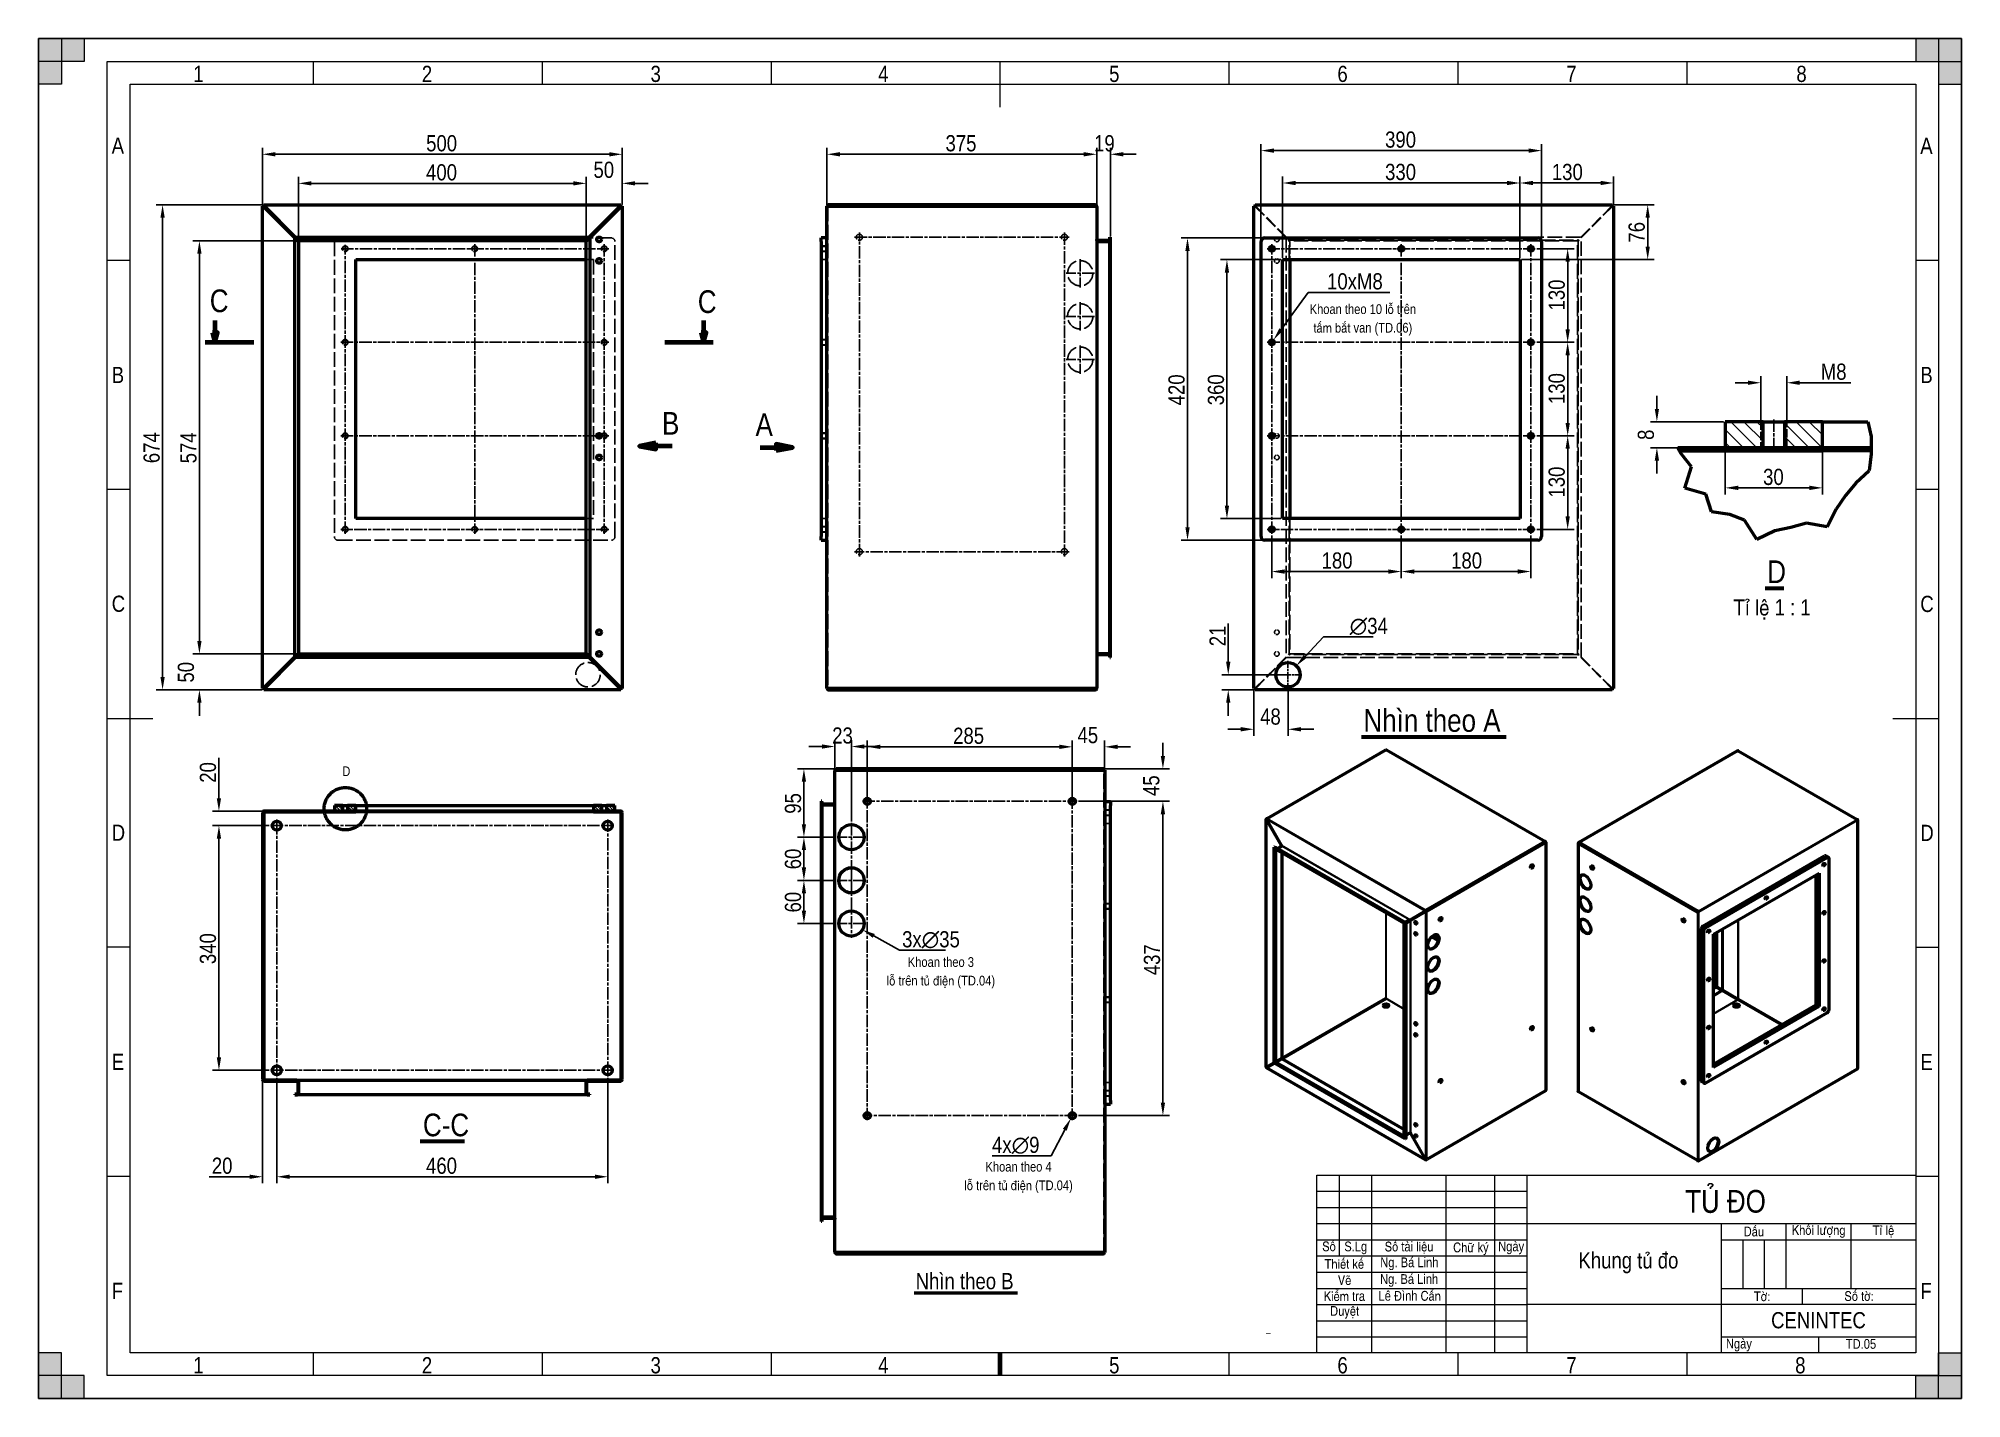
# Model space of a CAD drawing. Header units: millimetres. Extents: x 0 to 2673, y 0 to 1890.
import ezdxf

# ---------------------------------------------------------------- set-up
doc = ezdxf.new("R2010")
doc.units = ezdxf.units.MM
doc.header["$LTSCALE"] = 4.5
for name, pattern in [('CHAIN', [0.7087, 0.4724, -0.0591, 0.1181, -0.0591]), ('DASHED', [0.2067, 0.1654, -0.0413]), ('DOUBLE_DASH_CHAIN', [1.2403, 0.6614, -0.0827, 0.1654, -0.0827, 0.1654, -0.0827])]:
    doc.linetypes.add(name, pattern=pattern)
for name, color, linetype, lineweight in [('Border (ANSI)', 7, 'Continuous', 70), ('Break Line (ANSI)', 7, 'Continuous', 50), ('Center Mark (ANSI)', 7, 'Continuous', 25), ('Centerline (ANSI)', 7, 'Continuous', 25), ('Co ban', 7, 'Continuous', 50), ('Detail Boundary (ANSI)', 7, 'DOUBLE_DASH_CHAIN', 50), ('Dimension (ANSI)', 7, 'Continuous', 25), ('Hatch (ANSI)', 7, 'Continuous', 18), ('Hidden Narrow (ANSI)', 7, 'DASHED', 25), ('Section Line (ANSI)', 7, 'DOUBLE_DASH_CHAIN', 70), ('Symbol (ANSI)', 7, 'Continuous', 25)]:
    doc.layers.add(name, color=color, linetype=linetype, lineweight=lineweight)
for name, color, linetype, lineweight, true_color in [('Khung ban ve', 5, 'Continuous', 15, 0x0000ff), ('Lien manh', 7, 'Continuous', 25, 0x020305), ('Manh', 7, 'DASHED', 25, 0x008000), ('Manh khung ten', 7, 'Continuous', 15, 0x994c4c), ('Net chu', 30, 'Continuous', 15, 0xff7f00), ('THIN', 5, 'Continuous', 15, 0x0000ff)]:
    doc.layers.add(name, color=color, linetype=linetype, lineweight=lineweight, true_color=true_color)
doc.styles.add('Do nham', font='')
doc.styles.add('Hinh cat 1', font='')
doc.styles.add('Linh_50', font='')
doc.styles.add('Note Text (ANSI)', font='')
doc.styles.add('StandardAM_ANSI', font='')
doc.styles.add('Text Style68', font='')
doc.styles.add('Text Style71', font='')
doc.styles.add('Text Style90', font='')
doc.styles.get('Do nham').set_extended_font_data('VNI-Helve-Condense')
doc.styles.get('Hinh cat 1').set_extended_font_data('VNI-Helve-Condense')
doc.styles.get('Linh_50').set_extended_font_data('VNI-Helve-Condense')
doc.styles.get('Note Text (ANSI)').set_extended_font_data('VNI-Helve-Condense')
doc.styles.get('StandardAM_ANSI').set_extended_font_data('VNI-Helve-Condense')
doc.styles.get('Text Style68').set_extended_font_data('VNI-Helve-Condense')
doc.styles.get('Text Style71').set_extended_font_data('VNI-Helve-Condense')
doc.styles.get('Text Style90').set_extended_font_data('VNI-Helve-Condense')
doc.dimstyles.new('Default - mm (ANSI)', dxfattribs={"dimscale": 4.5, "dimtxt": 5, "dimasz": 4, "dimexe": 2, "dimexo": 0.5, "dimgap": 0.8, "dimtad": 1, "dimtoh": 1, "dimdec": 0, "dimrnd": 1e-08, "dimzin": 4, "dimdsep": 46, "dimtxsty": 'StandardAM_ANSI', "dimcen": 0.09, "dimdle": 10, "dimclrd": 256, "dimclre": 256, "dimclrt": 256, "dimadec": 1, "dimazin": 1, "dimtfac": 0.61, "dimtofl": 0, "dimtmove": 0, "dimatfit": 3, "dimldrblk": 'DOT', "dimfxl": 1, "dimtolj": 1, "dimtzin": 4, "dimlwd": -1, "dimlwe": -1, "dimarcsym": 0})

msp = doc.modelspace()

# ---------------------------------------------------------------- texts
at = {"layer": 'Symbol (ANSI)', "char_height": 13.5, "attachment_point": 2, "line_spacing_factor": 1.148431, "style": 'Note Text (ANSI)'}
for s, insert, width in [('{\\fVNI-Helve-Condense|b0|i0;Khoan theo 10 loã treân\\P\\fVNI-Helve-Condense|b0|i0;taám baét van (TD.06)}', (1840.89, 1520.73), 159.3661), ('{\\fVNI-Helve-Condense|b0|i0;Khoan theo 3 \\P\\fVNI-Helve-Condense|b0|i0;loã treân tuû ñieän (TD.04)}', (1254.38, 613.35), 166.4055), ('{\\fVNI-Helve-Condense|b0|i0;Khoan theo 4 \\P\\fVNI-Helve-Condense|b0|i0;loã treân tuû ñieän (TD.04)}', (1362.36, 328.89), 166.4055)]:
    msp.add_mtext(s, dxfattribs=dict(at, insert=insert, width=width))
at = {"layer": 'Symbol (ANSI)', "attachment_point": 7}
for s, insert, char_height, style in [('D', (2403, 1133.27), 31.5, 'Text Style71'), ('Tæ leä 1 : 1', (2356.06, 1082.59), 22.5, 'Do nham'), ('Nhìn theo A', (1841.73, 926.09), 31.5, 'Text Style71'), ('C-C', (534.5, 364.03), 31.5, 'Text Style71'), ('Nhìn theo B', (1219.32, 151.59), 22.5, 'Text Style90')]:
    msp.add_mtext(s, dxfattribs=dict(at, insert=insert, char_height=char_height, style=style))
at = {"layer": 'Symbol (ANSI)', "attachment_point": 5, "style": 'Note Text (ANSI)'}
for s, insert, char_height, width in [('{\\fVNI-Helve-Condense|b0|i0;\\H31.5000;TUÛ ÑO}', (2345.03, 273.66), 31.5, 540.2659), ('{\\fVNI-Helve-Condense|b0|i0;\\H22.5000;Khung tuû ño}', (2210.01, 188.61), 22.5, 280.9401), ('{\\fVNI-Helve-Condense|b0|i0;TD.05}', (2533.3, 75.82), 13.5, 180.5983)]:
    msp.add_mtext(s, dxfattribs=dict(at, insert=insert, char_height=char_height, width=width))

# ---------------------------------------------------------------- blocks, each defined once
blk = doc.blocks.new('Borders A2_Thuong')
at = {"layer": 'THIN'}
for points in [[(0.01, 420.04), (14.15, 420.04), (14.15, 412.96), (0.01, 412.96)], [(7.08, 420.04), (7.08, 405.89), (0.01, 405.89), (0.01, 420.04)], [(594.01, 412.96), (594.01, 420.04), (579.87, 420.04), (579.87, 412.96)], [(594.01, 420.04), (586.94, 420.04), (586.94, 405.89), (594.01, 405.89)], [(0.01, -0.01), (7.08, -0.01), (7.08, 14.14), (0.01, 14.14)], [(586.94, -0.01), (586.94, 14.14), (594.01, 14.14), (594.01, -0.01)], [(0.01, 7.06), (0.01, -0.01), (14.15, -0.01), (14.15, 7.06)], [(594.01, -0.01), (579.87, -0.01), (579.87, 7.06), (594.01, 7.06)]]:
    blk.add_hatch(color=256, dxfattribs=at).paths.add_polyline_path(points)
at = {"layer": 'Border (ANSI)'}
for p, q in [((379.87, 20.06), (379.87, 20.02)), ((297.01, 14.14), (297.01, 7.06))]:
    blk.add_line(p, q, dxfattribs=at)
at = {"layer": 'Khung ban ve'}
for p, q in [((297.01, 412.96), (297.01, 398.82)), ((28.3, 405.89), (579.87, 405.89)), ((28.3, 14.14), (28.3, 405.89)), ((579.87, 405.89), (579.87, 14.14)), ((21.23, 210.01), (35.37, 210.01)), ((572.8, 210.01), (586.94, 210.01)), ((394.87, 69.02), (579.89, 69.02)), ((394.87, 14.02), (394.87, 69.02)), ((401.87, 44.02), (401.87, 69.02)), ((411.87, 14.02), (411.87, 69.02)), ((434.87, 14.02), (434.87, 69.02)), ((449.87, 14.02), (449.87, 69.02)), ((459.87, 14.02), (459.87, 69.02)), ((579.87, 64.02), (579.89, 64.02)), ((394.87, 54.02), (579.89, 54.02)), ((519.87, 14.02), (519.87, 54.02)), ((539.87, 34.02), (539.87, 54.02)), ((559.87, 34.02), (559.87, 54.02)), ((579.87, 59.02), (579.89, 59.02)), ((394.87, 49.02), (459.87, 49.02)), ((519.87, 49.02), (579.89, 49.02)), ((394.87, 44.02), (459.87, 44.02)), ((579.87, 44.02), (579.89, 44.02)), ((579.87, 39.02), (579.89, 39.02)), ((519.87, 34.02), (579.89, 34.02)), ((544.87, 29.02), (544.87, 34.02)), ((579.87, 29.02), (459.87, 29.02)), ((579.87, 24.02), (579.89, 24.02)), ((579.87, 14.14), (28.3, 14.14))]:
    blk.add_line(p, q, dxfattribs=at)
at = {"layer": 'Manh khung ten', "lineweight": 25}
for p, q in [((594.01, 420.04), (0.01, 420.04)), ((0.01, 420.04), (0.01, -0.01)), ((594.01, -0.01), (594.01, 420.04)), ((0.01, -0.01), (594.01, -0.01))]:
    blk.add_line(p, q, dxfattribs=at)
at = {"layer": 'Manh khung ten'}
for p, q in [((0.01, 420.04), (594.01, 420.04)), ((0.01, -0.01), (0.01, 420.04)), ((594.01, 420.04), (594.01, -0.01)), ((21.23, 412.96), (586.94, 412.96)), ((21.23, 7.06), (21.23, 412.96)), ((84.87, 412.96), (84.87, 405.89)), ((155.58, 412.96), (155.58, 405.89)), ((367.73, 412.96), (367.73, 405.89)), ((438.44, 412.96), (438.44, 405.89)), ((509.15, 412.96), (509.15, 405.89)), ((586.94, 412.96), (586.94, 7.06)), ((28.25, 351.5), (21.2, 351.5)), ((586.89, 351.5), (579.84, 351.5)), ((28.27, 280.73), (21.23, 280.73)), ((586.92, 280.73), (579.87, 280.73)), ((28.27, 139.35), (21.23, 139.35)), ((586.92, 139.3), (579.87, 139.3)), ((28.3, 68.59), (21.25, 68.59)), ((586.94, 68.53), (579.89, 68.53)), ((394.87, 64.02), (459.87, 64.02)), ((394.87, 59.02), (459.87, 59.02)), ((526.54, 34.02), (526.54, 49.02)), ((533.2, 34.02), (533.2, 49.02)), ((394.87, 39.02), (459.87, 39.02)), ((394.87, 34.02), (459.87, 34.02)), ((394.87, 29.02), (459.87, 29.02)), ((394.87, 24.02), (459.87, 24.02)), ((394.87, 19.02), (459.87, 19.02)), ((519.87, 19.02), (579.89, 19.02)), ((549.88, 19.02), (549.88, 14.14)), ((84.87, 14.14), (84.87, 7.06)), ((155.58, 14.14), (155.58, 7.06)), ((226.3, 14.14), (226.3, 7.06)), ((367.73, 14.14), (367.73, 7.06)), ((438.44, 14.14), (438.44, 7.06)), ((509.15, 14.14), (509.15, 7.06)), ((586.94, 7.06), (21.23, 7.06)), ((594.01, -0.01), (0.01, -0.01))]:
    blk.add_line(p, q, dxfattribs=at)
at = {"layer": 'Net chu'}
blk.add_line((226.3, 412.96), (226.3, 405.89), dxfattribs=at)
at = {"layer": 'THIN'}
for p, q in [((0.01, 412.96), (0.01, 420.04)), ((0.01, 420.04), (14.15, 420.04)), ((0.01, 420.04), (7.08, 420.04)), ((0.01, 405.89), (0.01, 420.04)), ((7.08, 420.04), (7.08, 405.89)), ((14.15, 420.04), (14.15, 412.96)), ((594.01, 420.04), (579.87, 420.04)), ((579.87, 420.04), (579.87, 412.96)), ((594.01, 420.04), (586.94, 420.04)), ((586.94, 420.04), (586.94, 405.89)), ((594.01, 412.96), (594.01, 420.04)), ((594.01, 405.89), (594.01, 420.04)), ((14.15, 412.96), (0.01, 412.96)), ((579.87, 412.96), (594.01, 412.96)), ((7.08, 405.89), (0.01, 405.89)), ((586.94, 405.89), (594.01, 405.89)), ((7.08, 14.14), (0.01, 14.14)), ((0.01, 14.14), (0.01, -0.01)), ((7.08, -0.01), (7.08, 14.14)), ((586.94, -0.01), (586.94, 14.14)), ((586.94, 14.14), (594.01, 14.14)), ((594.01, 14.14), (594.01, -0.01)), ((0.01, 7.06), (0.01, -0.01)), ((14.15, 7.06), (0.01, 7.06)), ((14.15, -0.01), (14.15, 7.06)), ((579.87, -0.01), (579.87, 7.06)), ((579.87, 7.06), (594.01, 7.06)), ((594.01, 7.06), (594.01, -0.01)), ((0.01, -0.01), (14.15, -0.01)), ((0.01, -0.01), (7.08, -0.01)), ((594.01, -0.01), (579.87, -0.01)), ((594.01, -0.01), (586.94, -0.01))]:
    blk.add_line(p, q, dxfattribs=at)
at = {"layer": 'Border (ANSI)', "style": 'Note Text (ANSI)'}
for s, insert, char_height, width, attachment_point in [('Daáu', (529.87, 51.55), 3, 19.9371, 5), ('Khoái löôïng', (549.86, 51.58), 3, 19.9371, 5), ('Tæ leä', (569.89, 51.58), 3, 19.9948, 5), ('Soá', (398.63, 46.96), 3, 7.075, 5), ('S.Lg', (406.89, 46.52), 3, 10.0576, 5), ('Soá taøi lieäu', (423.36, 46.56), 3, 22.8599, 5), ('Chöõ kyù', (442.46, 46.22), 3, 15.0245, 5), ('Ngaøy', (454.9, 46.52), 3, 10.0163, 5), ('Thieát keá', (403.38, 41.55), 3, 16.9679, 5), ('Ng. Baù Linh', (423.45, 41.6), 3, 22.8602, 5), ('Veõ', (403.45, 36.54), 3, 17.0139, 5), ('Ng. Baù Linh', (423.38, 36.45), 3, 22.8602, 5), ('Kieåm tra', (403.38, 31.59), 3, 16.9779, 5), ('Leâ Ñình Caån', (423.56, 31.67), 3, 22.8602, 5), ('Tôø:', (532.42, 31.54), 3, 24.9188, 5), ('Soá tôø:', (562.36, 31.61), 3, 34.8305, 5), ('Duyeät', (403.45, 26.61), 3, 16.9779, 5), ('\\fVNI-Helve-Condense|b0|i0;\\H5.0000;CENINTEC', (549.82, 24.14), 5, 59.8872, 5), ('Ngaøy', (521.24, 16.5), 3, 30.0083, 4)]:
    blk.add_mtext(s, dxfattribs=dict(at, insert=insert, char_height=char_height, width=width, attachment_point=attachment_point))
at = {"layer": 'Net chu', "style": 'Linh_50'}
for s, p in [('1', (47.82, 406.6)), ('2', (118.43, 406.6)), ('3', (189.07, 406.6)), ('4', (259.37, 406.6)), ('5', (330.72, 406.6)), ('6', (401.23, 406.6)), ('7', (471.92, 406.6)), ('8', (542.99, 406.6)), ('A', (22.62, 384.44)), ('A', (581.26, 384.38)), ('B', (22.64, 313.62)), ('B', (581.28, 313.62)), ('C', (22.64, 242.96)), ('C', (581.28, 242.9)), ('D', (22.64, 172.24)), ('D', (581.28, 172.19)), ('E', (22.66, 101.47)), ('E', (581.31, 101.42)), ('F', (22.66, 30.76)), ('F', (581.31, 30.71)), ('1', (47.82, 7.77)), ('2', (118.43, 7.77)), ('3', (189.07, 7.77)), ('4', (259.37, 7.77)), ('5', (330.72, 7.77)), ('6', (401.23, 7.77)), ('7', (471.92, 7.77)), ('8', (542.63, 7.77))]:
    blk.add_text(s, height=5, dxfattribs=at).set_placement(p)
blk = doc.blocks.new('2dTransSection7')
at = {"layer": 'Section Line (ANSI)', "linetype": 'Continuous'}
for p, q in [((222.9, 293.76), (227.9, 293.76)), ((232.9, 293.76), (227.9, 294.76)), ((227.9, 294.76), (227.9, 292.76)), ((227.9, 293.76), (232.9, 293.76)), ((227.9, 292.76), (232.9, 293.76))]:
    blk.add_line(p, q, dxfattribs=at)
at = {"layer": 'Section Line (ANSI)', "linetype": 'Continuous', "flags": 128}
blk.add_lwpolyline([(227.9, 292.76), (232.9, 293.76), (227.9, 294.76), (227.9, 292.76)], dxfattribs=at)
at = {"layer": 'Section Line (ANSI)'}
blk.add_solid([(227.9, 292.76), (232.9, 293.76), (227.9, 294.76), (227.9, 292.76)], dxfattribs=at)
at = {"layer": 'Section Line (ANSI)', "insert": (221.5, 297.26), "char_height": 7, "attachment_point": 7, "style": 'Text Style68'}
blk.add_mtext('A', dxfattribs=at)
blk = doc.blocks.new('2dTransSection8')
at = {"layer": 'Section Line (ANSI)', "linetype": 'Continuous'}
for p, q in [((190.71, 295.17), (185.71, 294.17)), ((190.71, 294.17), (185.71, 294.17)), ((185.71, 294.17), (190.71, 293.17)), ((190.71, 293.17), (190.71, 295.17)), ((195.71, 294.17), (190.71, 294.17))]:
    blk.add_line(p, q, dxfattribs=at)
at = {"layer": 'Section Line (ANSI)', "linetype": 'Continuous', "flags": 128}
blk.add_lwpolyline([(190.71, 295.17), (185.71, 294.17), (190.71, 293.17), (190.71, 295.17)], dxfattribs=at)
at = {"layer": 'Section Line (ANSI)'}
blk.add_solid([(190.71, 295.17), (185.71, 294.17), (190.71, 293.17), (190.71, 295.17)], dxfattribs=at)
at = {"layer": 'Section Line (ANSI)', "insert": (192.62, 297.67), "char_height": 7, "attachment_point": 7, "style": 'Text Style68'}
blk.add_mtext('B', dxfattribs=at)
blk = doc.blocks.new('*D7')
at = {"layer": 'Defpoints', "color": 0, "transparency": 16777216}
for p in [(811.4, 1729.2), (311.4, 1657.2), (811.4, 1657.2)]:
    blk.add_point(p, dxfattribs=at)
at = {"layer": 'Dimension (ANSI)', "transparency": 16777216}
for p, q in [((311.4, 1659.5), (311.4, 1738.2)), ((811.4, 1659.5), (811.4, 1738.2)), ((329.4, 1729.2), (793.4, 1729.2))]:
    blk.add_line(p, q, dxfattribs=at)
for points in [[(329.4, 1732.2), (329.4, 1726.2), (311.4, 1729.2)], [(793.4, 1732.2), (793.4, 1726.2), (811.4, 1729.2)]]:
    blk.add_solid(points, dxfattribs=at)
at = {"layer": 'Dimension (ANSI)', "color": 150, "true_color": 0x0080ff, "transparency": 16777216, "insert": (538.9, 1755.8), "char_height": 22.5, "attachment_point": 1, "style": 'StandardAM_ANSI'}
blk.add_mtext('\\A1;500', dxfattribs=at)
blk = doc.blocks.new('_Dot')
at = {"color": 0, "linetype": 'ByBlock', "lineweight": -2}
blk.add_line((-0.5, 0), (-1, 0), dxfattribs=at)
at = {"color": 0, "linetype": 'ByBlock', "const_width": 0.5}
blk.add_lwpolyline([(-0.25, 0, 1), (0.25, 0, 1)], format="xyb", close=True, dxfattribs=at)
blk = doc.blocks.new('*D8')
at = {"layer": 'Defpoints', "color": 0, "transparency": 16777216}
for p in [(313.1, 1658.9), (172.6, 984.9), (313.1, 984.9)]:
    blk.add_point(p, dxfattribs=at)
at = {"layer": 'Dimension (ANSI)', "transparency": 16777216}
for p, q in [((310.8, 1658.9), (163.6, 1658.9)), ((172.6, 1640.9), (172.6, 1002.9)), ((310.8, 984.9), (163.6, 984.9))]:
    blk.add_line(p, q, dxfattribs=at)
for points in [[(169.6, 1640.9), (175.6, 1640.9), (172.6, 1658.9)], [(169.6, 1002.9), (175.6, 1002.9), (172.6, 984.9)]]:
    blk.add_solid(points, dxfattribs=at)
at = {"layer": 'Dimension (ANSI)', "color": 150, "true_color": 0x0080ff, "transparency": 16777216, "insert": (146, 1299.9), "char_height": 22.5, "attachment_point": 1, "rotation": 90, "style": 'StandardAM_ANSI'}
blk.add_mtext('\\A1;674', dxfattribs=at)
blk = doc.blocks.new('2dTransSection9')
at = {"layer": 'Section Line (ANSI)', "linetype": 'Continuous'}
for p, q in [((54.52, 332.92), (54.52, 329.21)), ((205.46, 332.92), (205.46, 329.21)), ((53.77, 329.21), (54.52, 326.21)), ((55.27, 329.21), (53.77, 329.21)), ((54.52, 329.21), (54.52, 326.21)), ((54.52, 326.21), (55.27, 329.21)), ((204.71, 329.21), (205.46, 326.21)), ((206.21, 329.21), (204.71, 329.21)), ((205.46, 329.21), (205.46, 326.21)), ((205.46, 326.21), (206.21, 329.21))]:
    blk.add_line(p, q, dxfattribs=at)
at = {"layer": 'Section Line (ANSI)', "linetype": 'Continuous', "lineweight": 140}
for p, q in [((51.52, 326.21), (66.52, 326.21)), ((193.46, 326.21), (208.46, 326.21))]:
    blk.add_line(p, q, dxfattribs=at)
at = {"layer": 'Section Line (ANSI)', "linetype": 'Continuous', "flags": 128}
for points in [[(53.77, 329.21), (54.52, 326.21), (55.27, 329.21), (53.77, 329.21)], [(204.71, 329.21), (205.46, 326.21), (206.21, 329.21), (204.71, 329.21)]]:
    blk.add_lwpolyline(points, dxfattribs=at)
at = {"layer": 'Section Line (ANSI)'}
for points in [[(53.77, 329.21), (54.52, 326.21), (55.27, 329.21), (53.77, 329.21)], [(204.71, 329.21), (205.46, 326.21), (206.21, 329.21), (204.71, 329.21)]]:
    blk.add_solid(points, dxfattribs=at)
at = {"layer": 'Section Line (ANSI)', "char_height": 7, "attachment_point": 7, "style": 'Text Style68'}
for insert in [(52.93, 335.41), (203.67, 335.16)]:
    blk.add_mtext('C', dxfattribs=dict(at, insert=insert))
blk = doc.blocks.new('*D10')
at = {"layer": 'Defpoints', "color": 0, "transparency": 16777216}
for p in [(761.4, 1688.8), (361.4, 1608.2), (761.4, 1608.2)]:
    blk.add_point(p, dxfattribs=at)
at = {"layer": 'Dimension (ANSI)', "transparency": 16777216}
for p, q in [((361.4, 1610.5), (361.4, 1697.8)), ((379.4, 1688.8), (743.4, 1688.8)), ((761.4, 1610.5), (761.4, 1697.8))]:
    blk.add_line(p, q, dxfattribs=at)
for points in [[(379.4, 1691.8), (379.4, 1685.8), (361.4, 1688.8)], [(743.4, 1691.8), (743.4, 1685.8), (761.4, 1688.8)]]:
    blk.add_solid(points, dxfattribs=at)
at = {"layer": 'Dimension (ANSI)', "color": 150, "true_color": 0x0080ff, "transparency": 16777216, "insert": (538.8, 1715.4), "char_height": 22.5, "attachment_point": 1, "style": 'StandardAM_ANSI'}
blk.add_mtext('\\A1;400', dxfattribs=at)
blk = doc.blocks.new('*D11')
at = {"layer": 'Defpoints', "color": 0, "transparency": 16777216}
for p in [(362.1, 1608.9), (223.8, 1034.9), (362.1, 1034.9)]:
    blk.add_point(p, dxfattribs=at)
at = {"layer": 'Dimension (ANSI)', "transparency": 16777216}
for p, q in [((359.8, 1608.9), (214.8, 1608.9)), ((223.8, 1590.9), (223.8, 1052.9)), ((359.8, 1034.9), (214.8, 1034.9))]:
    blk.add_line(p, q, dxfattribs=at)
for points in [[(220.8, 1590.9), (226.8, 1590.9), (223.8, 1608.9)], [(220.8, 1052.9), (226.8, 1052.9), (223.8, 1034.9)]]:
    blk.add_solid(points, dxfattribs=at)
at = {"layer": 'Dimension (ANSI)', "color": 150, "true_color": 0x0080ff, "transparency": 16777216, "insert": (197.2, 1299.7), "char_height": 22.5, "attachment_point": 1, "rotation": 90, "style": 'StandardAM_ANSI'}
blk.add_mtext('\\A1;574', dxfattribs=at)
blk = doc.blocks.new('*D12')
at = {"layer": 'Defpoints', "color": 0, "transparency": 16777216}
for p in [(811.4, 1688.8), (811.4, 1657.2), (761.4, 1608.2)]:
    blk.add_point(p, dxfattribs=at)
at = {"layer": 'Dimension (ANSI)', "transparency": 16777216}
for p, q in [((743.4, 1688.8), (725.4, 1688.8)), ((761.4, 1610.5), (761.4, 1697.8)), ((811.4, 1659.5), (811.4, 1697.8)), ((829.4, 1688.8), (847.4, 1688.8))]:
    blk.add_line(p, q, dxfattribs=at)
for points in [[(743.4, 1691.8), (743.4, 1685.8), (761.4, 1688.8)], [(829.4, 1691.8), (829.4, 1685.8), (811.4, 1688.8)]]:
    blk.add_solid(points, dxfattribs=at)
at = {"layer": 'Dimension (ANSI)', "color": 150, "true_color": 0x0080ff, "transparency": 16777216, "insert": (771.5, 1718.9), "char_height": 22.5, "attachment_point": 1, "style": 'StandardAM_ANSI'}
blk.add_mtext('\\A1;50', dxfattribs=at)
blk = doc.blocks.new('*D13')
at = {"layer": 'Defpoints', "color": 0, "transparency": 16777216}
for p in [(223.8, 1034.9), (362.1, 1034.9), (313.1, 984.9)]:
    blk.add_point(p, dxfattribs=at)
at = {"layer": 'Dimension (ANSI)', "transparency": 16777216}
for p, q in [((223.8, 1052.9), (223.8, 1070.9)), ((359.8, 1034.9), (214.8, 1034.9)), ((310.8, 984.9), (214.8, 984.9)), ((223.8, 966.9), (223.8, 948.9))]:
    blk.add_line(p, q, dxfattribs=at)
for points in [[(220.8, 1052.9), (226.8, 1052.9), (223.8, 1034.9)], [(220.8, 966.9), (226.8, 966.9), (223.8, 984.9)]]:
    blk.add_solid(points, dxfattribs=at)
at = {"layer": 'Dimension (ANSI)', "color": 150, "true_color": 0x0080ff, "transparency": 16777216, "insert": (193.7, 995), "char_height": 22.5, "attachment_point": 1, "rotation": 90, "style": 'StandardAM_ANSI'}
blk.add_mtext('\\A1;50', dxfattribs=at)
blk = doc.blocks.new('*D14')
at = {"layer": 'Defpoints', "color": 0, "transparency": 16777216}
for p in [(1471, 1729.2), (1096, 1656.9), (1471, 1656.2)]:
    blk.add_point(p, dxfattribs=at)
at = {"layer": 'Dimension (ANSI)', "transparency": 16777216}
for p, q in [((1096, 1659.2), (1096, 1738.2)), ((1471, 1658.5), (1471, 1738.2)), ((1114, 1729.2), (1453, 1729.2))]:
    blk.add_line(p, q, dxfattribs=at)
for points in [[(1114, 1732.2), (1114, 1726.2), (1096, 1729.2)], [(1453, 1732.2), (1453, 1726.2), (1471, 1729.2)]]:
    blk.add_solid(points, dxfattribs=at)
at = {"layer": 'Dimension (ANSI)', "color": 150, "true_color": 0x0080ff, "transparency": 16777216, "insert": (1260.8, 1755.8), "char_height": 22.5, "attachment_point": 1, "style": 'StandardAM_ANSI'}
blk.add_mtext('\\A1;375', dxfattribs=at)
blk = doc.blocks.new('*D15')
at = {"layer": 'Defpoints', "color": 0, "transparency": 16777216}
for p in [(1471, 1729.2), (1471, 1656.2), (1490, 1613.2)]:
    blk.add_point(p, dxfattribs=at)
at = {"layer": 'Dimension (ANSI)', "transparency": 16777216}
for p, q in [((1471, 1658.5), (1471, 1738.2)), ((1490, 1615.5), (1490, 1738.2)), ((1453, 1729.2), (1435, 1729.2)), ((1508, 1729.2), (1526, 1729.2))]:
    blk.add_line(p, q, dxfattribs=at)
for points in [[(1453, 1732.2), (1453, 1726.2), (1471, 1729.2)], [(1508, 1732.2), (1508, 1726.2), (1490, 1729.2)]]:
    blk.add_solid(points, dxfattribs=at)
at = {"layer": 'Dimension (ANSI)', "color": 150, "true_color": 0x0080ff, "transparency": 16777216, "insert": (1467.3, 1755.8), "char_height": 22.5, "attachment_point": 1, "style": 'StandardAM_ANSI'}
blk.add_mtext('\\A1;19', dxfattribs=at)
blk = doc.blocks.new('*D16')
at = {"layer": 'Defpoints', "color": 0, "transparency": 16777216}
for p in [(2089.3, 1734.3), (1699.3, 1607.9), (2089.3, 1607.9)]:
    blk.add_point(p, dxfattribs=at)
at = {"layer": 'Dimension (ANSI)', "transparency": 16777216}
for p, q in [((1699.3, 1610.2), (1699.3, 1743.3)), ((2089.3, 1610.2), (2089.3, 1743.3)), ((1717.3, 1734.3), (2071.3, 1734.3))]:
    blk.add_line(p, q, dxfattribs=at)
for points in [[(1717.3, 1737.3), (1717.3, 1731.3), (1699.3, 1734.3)], [(2071.3, 1737.3), (2071.3, 1731.3), (2089.3, 1734.3)]]:
    blk.add_solid(points, dxfattribs=at)
at = {"layer": 'Dimension (ANSI)', "color": 150, "true_color": 0x0080ff, "transparency": 16777216, "insert": (1871.8, 1760.9), "char_height": 22.5, "attachment_point": 1, "style": 'StandardAM_ANSI'}
blk.add_mtext('\\A1;390', dxfattribs=at)
blk = doc.blocks.new('*D17')
at = {"layer": 'Defpoints', "color": 0, "transparency": 16777216}
for p in [(2059.3, 1689.3), (1729.3, 1582.9), (2059.3, 1582.9)]:
    blk.add_point(p, dxfattribs=at)
at = {"layer": 'Dimension (ANSI)', "transparency": 16777216}
for p, q in [((1729.3, 1585.2), (1729.3, 1698.3)), ((1747.3, 1689.3), (2041.3, 1689.3)), ((2059.3, 1585.2), (2059.3, 1698.3))]:
    blk.add_line(p, q, dxfattribs=at)
for points in [[(1747.3, 1692.3), (1747.3, 1686.3), (1729.3, 1689.3)], [(2041.3, 1692.3), (2041.3, 1686.3), (2059.3, 1689.3)]]:
    blk.add_solid(points, dxfattribs=at)
at = {"layer": 'Dimension (ANSI)', "color": 150, "true_color": 0x0080ff, "transparency": 16777216, "insert": (1871.8, 1715.9), "char_height": 22.5, "attachment_point": 1, "style": 'StandardAM_ANSI'}
blk.add_mtext('\\A1;330', dxfattribs=at)
blk = doc.blocks.new('*D18')
at = {"layer": 'Defpoints', "color": 0, "transparency": 16777216}
for p in [(1729.3, 1582.9), (1652, 1222.9), (1729.3, 1222.9)]:
    blk.add_point(p, dxfattribs=at)
at = {"layer": 'Dimension (ANSI)', "transparency": 16777216}
for p, q in [((1727.1, 1582.9), (1643, 1582.9)), ((1652, 1564.9), (1652, 1240.9)), ((1727.1, 1222.9), (1643, 1222.9))]:
    blk.add_line(p, q, dxfattribs=at)
for points in [[(1649, 1564.9), (1655, 1564.9), (1652, 1582.9)], [(1649, 1240.9), (1655, 1240.9), (1652, 1222.9)]]:
    blk.add_solid(points, dxfattribs=at)
at = {"layer": 'Dimension (ANSI)', "color": 150, "true_color": 0x0080ff, "transparency": 16777216, "insert": (1625.4, 1380.4), "char_height": 22.5, "attachment_point": 1, "rotation": 90, "style": 'StandardAM_ANSI'}
blk.add_mtext('\\A1;360', dxfattribs=at)
blk = doc.blocks.new('*D19')
at = {"layer": 'Defpoints', "color": 0, "transparency": 16777216}
for p in [(1597.2, 1612.9), (1704.3, 1612.9), (1704.3, 1192.9)]:
    blk.add_point(p, dxfattribs=at)
at = {"layer": 'Dimension (ANSI)', "transparency": 16777216}
for p, q in [((1702.1, 1612.9), (1588.2, 1612.9)), ((1597.2, 1210.9), (1597.2, 1594.9)), ((1702.1, 1192.9), (1588.2, 1192.9))]:
    blk.add_line(p, q, dxfattribs=at)
for points in [[(1594.2, 1594.9), (1600.2, 1594.9), (1597.2, 1612.9)], [(1594.2, 1210.9), (1600.2, 1210.9), (1597.2, 1192.9)]]:
    blk.add_solid(points, dxfattribs=at)
at = {"layer": 'Dimension (ANSI)', "color": 150, "true_color": 0x0080ff, "transparency": 16777216, "insert": (1570.6, 1380.3), "char_height": 22.5, "attachment_point": 1, "rotation": 90, "style": 'StandardAM_ANSI'}
blk.add_mtext('\\A1;420', dxfattribs=at)
blk = doc.blocks.new('*D20')
at = {"layer": 'Defpoints', "color": 0, "transparency": 16777216}
for p in [(2187.3, 1658.9), (2236.8, 1658.9), (2059.3, 1582.9)]:
    blk.add_point(p, dxfattribs=at)
at = {"layer": 'Dimension (ANSI)', "transparency": 16777216}
for p, q in [((2189.6, 1658.9), (2245.8, 1658.9)), ((2236.8, 1600.9), (2236.8, 1640.9)), ((2061.6, 1582.9), (2245.8, 1582.9))]:
    blk.add_line(p, q, dxfattribs=at)
for points in [[(2233.8, 1640.9), (2239.8, 1640.9), (2236.8, 1658.9)], [(2233.8, 1600.9), (2239.8, 1600.9), (2236.8, 1582.9)]]:
    blk.add_solid(points, dxfattribs=at)
at = {"layer": 'Dimension (ANSI)', "color": 150, "true_color": 0x0080ff, "transparency": 16777216, "insert": (2210.2, 1606.5), "char_height": 22.5, "attachment_point": 1, "rotation": 90, "style": 'StandardAM_ANSI'}
blk.add_mtext('\\A1;76', dxfattribs=at)
blk = doc.blocks.new('*D21')
at = {"layer": 'Defpoints', "color": 0, "transparency": 16777216}
for p in [(1152, 905.7), (1152, 830.1), (1437, 830.1)]:
    blk.add_point(p, dxfattribs=at)
at = {"layer": 'Dimension (ANSI)', "transparency": 16777216}
for p, q in [((1152, 832.4), (1152, 914.7)), ((1437, 832.4), (1437, 914.7)), ((1419, 905.7), (1170, 905.7))]:
    blk.add_line(p, q, dxfattribs=at)
for points in [[(1170, 908.7), (1170, 902.7), (1152, 905.7)], [(1419, 908.7), (1419, 902.7), (1437, 905.7)]]:
    blk.add_solid(points, dxfattribs=at)
at = {"layer": 'Dimension (ANSI)', "color": 150, "true_color": 0x0080ff, "transparency": 16777216, "insert": (1271.4, 932.3), "char_height": 22.5, "attachment_point": 1, "style": 'StandardAM_ANSI'}
blk.add_mtext('\\A1;285', dxfattribs=at)
blk = doc.blocks.new('*D22')
at = {"layer": 'Defpoints', "color": 0, "transparency": 16777216}
for p in [(1443.5, 830.1), (1563, 830.1), (1443.5, 393.1)]:
    blk.add_point(p, dxfattribs=at)
at = {"layer": 'Dimension (ANSI)', "transparency": 16777216}
for p, q in [((1445.8, 830.1), (1572, 830.1)), ((1563, 411.1), (1563, 812.1)), ((1445.8, 393.1), (1572, 393.1))]:
    blk.add_line(p, q, dxfattribs=at)
for points in [[(1560, 812.1), (1566, 812.1), (1563, 830.1)], [(1560, 411.1), (1566, 411.1), (1563, 393.1)]]:
    blk.add_solid(points, dxfattribs=at)
at = {"layer": 'Dimension (ANSI)', "color": 150, "true_color": 0x0080ff, "transparency": 16777216, "insert": (1536.5, 588.3), "char_height": 22.5, "attachment_point": 1, "rotation": 90, "style": 'StandardAM_ANSI'}
blk.add_mtext('\\A1;437', dxfattribs=at)
blk = doc.blocks.new('*D23')
at = {"layer": 'Defpoints', "color": 0, "transparency": 16777216}
for p in [(1482, 905.7), (1482, 873.1), (1437, 830.1)]:
    blk.add_point(p, dxfattribs=at)
at = {"layer": 'Dimension (ANSI)', "transparency": 16777216}
for p, q in [((1437, 832.4), (1437, 914.7)), ((1482, 875.4), (1482, 914.7)), ((1419, 905.7), (1401, 905.7)), ((1500, 905.7), (1518, 905.7))]:
    blk.add_line(p, q, dxfattribs=at)
for points in [[(1419, 908.7), (1419, 902.7), (1437, 905.7)], [(1500, 908.7), (1500, 902.7), (1482, 905.7)]]:
    blk.add_solid(points, dxfattribs=at)
at = {"layer": 'Dimension (ANSI)', "color": 150, "true_color": 0x0080ff, "transparency": 16777216, "insert": (1444.3, 933.3), "char_height": 22.5, "attachment_point": 1, "style": 'StandardAM_ANSI'}
blk.add_mtext('\\A1;45', dxfattribs=at)
blk = doc.blocks.new('*D24')
at = {"layer": 'Defpoints', "color": 0, "transparency": 16777216}
for p in [(1480, 875.1), (1563, 875.1), (1443.5, 830.1)]:
    blk.add_point(p, dxfattribs=at)
at = {"layer": 'Dimension (ANSI)', "transparency": 16777216}
for p, q in [((1563, 893.1), (1563, 911.1)), ((1482.3, 875.1), (1572, 875.1)), ((1445.8, 830.1), (1572, 830.1)), ((1563, 812.1), (1563, 794.1))]:
    blk.add_line(p, q, dxfattribs=at)
for points in [[(1560, 893.1), (1566, 893.1), (1563, 875.1)], [(1560, 812.1), (1566, 812.1), (1563, 830.1)]]:
    blk.add_solid(points, dxfattribs=at)
at = {"layer": 'Dimension (ANSI)', "color": 150, "true_color": 0x0080ff, "transparency": 16777216, "insert": (1535.5, 837.4), "char_height": 22.5, "attachment_point": 1, "rotation": 90, "style": 'StandardAM_ANSI'}
blk.add_mtext('\\A1;45', dxfattribs=at)
blk = doc.blocks.new('*D25')
at = {"layer": 'Defpoints', "color": 0, "transparency": 16777216}
for p in [(1064, 875.1), (1109, 875.1), (1110.3, 780.1)]:
    blk.add_point(p, dxfattribs=at)
at = {"layer": 'Dimension (ANSI)', "transparency": 16777216}
for p, q in [((1106.8, 875.1), (1055, 875.1)), ((1064, 798.1), (1064, 857.1)), ((1108, 780.1), (1055, 780.1))]:
    blk.add_line(p, q, dxfattribs=at)
for points in [[(1061, 857.1), (1067, 857.1), (1064, 875.1)], [(1061, 798.1), (1067, 798.1), (1064, 780.1)]]:
    blk.add_solid(points, dxfattribs=at)
at = {"layer": 'Dimension (ANSI)', "color": 150, "true_color": 0x0080ff, "transparency": 16777216, "insert": (1037.5, 812.7), "char_height": 22.5, "attachment_point": 1, "rotation": 90, "style": 'StandardAM_ANSI'}
blk.add_mtext('\\A1;95', dxfattribs=at)
blk = doc.blocks.new('*D26')
at = {"layer": 'Defpoints', "color": 0, "transparency": 16777216}
for p in [(1064, 780.1), (1110.3, 780.1), (1110.2, 720.1)]:
    blk.add_point(p, dxfattribs=at)
at = {"layer": 'Dimension (ANSI)', "transparency": 16777216}
for p, q in [((1108, 780.1), (1055, 780.1)), ((1064, 738.1), (1064, 762.1)), ((1108, 720.1), (1055, 720.1))]:
    blk.add_line(p, q, dxfattribs=at)
for points in [[(1061, 762.1), (1067, 762.1), (1064, 780.1)], [(1061, 738.1), (1067, 738.1), (1064, 720.1)]]:
    blk.add_solid(points, dxfattribs=at)
at = {"layer": 'Dimension (ANSI)', "color": 150, "true_color": 0x0080ff, "transparency": 16777216, "insert": (1037.5, 735.5), "char_height": 22.5, "attachment_point": 1, "rotation": 90, "style": 'StandardAM_ANSI'}
blk.add_mtext('\\A1;60', dxfattribs=at)
blk = doc.blocks.new('*D27')
at = {"layer": 'Defpoints', "color": 0, "transparency": 16777216}
for p in [(1110.2, 720.1), (1064, 660.1), (1110.3, 660.1)]:
    blk.add_point(p, dxfattribs=at)
at = {"layer": 'Dimension (ANSI)', "transparency": 16777216}
for p, q in [((1108, 720.1), (1055, 720.1)), ((1064, 702.1), (1064, 678.1)), ((1108, 660.1), (1055, 660.1))]:
    blk.add_line(p, q, dxfattribs=at)
for points in [[(1061, 702.1), (1067, 702.1), (1064, 720.1)], [(1061, 678.1), (1067, 678.1), (1064, 660.1)]]:
    blk.add_solid(points, dxfattribs=at)
at = {"layer": 'Dimension (ANSI)', "color": 150, "true_color": 0x0080ff, "transparency": 16777216, "insert": (1037.5, 675.5), "char_height": 22.5, "attachment_point": 1, "rotation": 90, "style": 'StandardAM_ANSI'}
blk.add_mtext('\\A1;60', dxfattribs=at)
blk = doc.blocks.new('*D28')
at = {"layer": 'Defpoints', "color": 0, "transparency": 16777216}
for p in [(1107, 906.1), (1107, 872.4), (1130, 799.9)]:
    blk.add_point(p, dxfattribs=at)
at = {"layer": 'Dimension (ANSI)', "transparency": 16777216}
for p, q in [((1107, 874.7), (1107, 915.1)), ((1130, 802.1), (1130, 915.1)), ((1089, 906.1), (1071, 906.1)), ((1148, 906.1), (1166, 906.1))]:
    blk.add_line(p, q, dxfattribs=at)
for points in [[(1089, 909.1), (1089, 903.1), (1107, 906.1)], [(1148, 909.1), (1148, 903.1), (1130, 906.1)]]:
    blk.add_solid(points, dxfattribs=at)
at = {"layer": 'Dimension (ANSI)', "color": 150, "true_color": 0x0080ff, "transparency": 16777216, "insert": (1103.3, 932.7), "char_height": 22.5, "attachment_point": 1, "style": 'StandardAM_ANSI'}
blk.add_mtext('\\A1;23', dxfattribs=at)
blk = doc.blocks.new('*D29')
at = {"layer": 'Defpoints', "color": 0, "transparency": 16777216}
for p in [(1114.8, 668.7), (1145.3, 651.6)]:
    blk.add_point(p, dxfattribs=at)
at = {"layer": 'Dimension (ANSI)', "transparency": 16777216}
for p, q in [((1129.6, 660.1), (1130.4, 660.1)), ((1130, 659.7), (1130, 660.5)), ((1196.9, 622.9), (1161.1, 642.9)), ((1260.6, 622.9), (1196.9, 622.9))]:
    blk.add_line(p, q, dxfattribs=at)
blk.add_solid([(1162.5, 645.5), (1159.6, 640.3), (1145.3, 651.6)], dxfattribs=at)
at = {"layer": 'Dimension (ANSI)', "color": 150, "true_color": 0x0080ff, "transparency": 16777216, "insert": (1200.5, 649.5), "char_height": 22.5, "attachment_point": 1, "style": 'StandardAM_ANSI'}
blk.add_mtext('\\A1;\\fVNI-Helve-Condense|b0|i0;\\H22.5000;3x∅35', dxfattribs=at)
blk = doc.blocks.new('*D30')
at = {"layer": 'Defpoints', "color": 0, "transparency": 16777216}
for p in [(1435.1, 389.4), (1439, 396.9)]:
    blk.add_point(p, dxfattribs=at)
at = {"layer": 'Dimension (ANSI)', "transparency": 16777216}
for p, q in [((1436.6, 393.1), (1437.4, 393.1)), ((1437, 392.7), (1437, 393.5)), ((1407.6, 337.2), (1426.7, 373.5)), ((1325.5, 337.2), (1407.6, 337.2))]:
    blk.add_line(p, q, dxfattribs=at)
blk.add_solid([(1424, 374.9), (1429.3, 372.1), (1435.1, 389.4)], dxfattribs=at)
at = {"layer": 'Dimension (ANSI)', "color": 150, "true_color": 0x0080ff, "transparency": 16777216, "insert": (1325.5, 363.8), "char_height": 22.5, "attachment_point": 1, "style": 'StandardAM_ANSI'}
blk.add_mtext('\\A1;\\fVNI-Helve-Condense|b0|i0;\\H22.5000;4x∅9', dxfattribs=at)
blk = doc.blocks.new('*D31')
at = {"layer": 'Defpoints', "color": 0, "transparency": 16777216}
for p in [(322.9, 796.2), (250.9, 456.2), (322.9, 456.2)]:
    blk.add_point(p, dxfattribs=at)
at = {"layer": 'Dimension (ANSI)', "transparency": 16777216}
for p, q in [((320.6, 796.2), (241.9, 796.2)), ((250.9, 778.2), (250.9, 474.2)), ((320.6, 456.2), (241.9, 456.2))]:
    blk.add_line(p, q, dxfattribs=at)
for points in [[(247.9, 778.2), (253.9, 778.2), (250.9, 796.2)], [(247.9, 474.2), (253.9, 474.2), (250.9, 456.2)]]:
    blk.add_solid(points, dxfattribs=at)
at = {"layer": 'Dimension (ANSI)', "color": 150, "true_color": 0x0080ff, "transparency": 16777216, "insert": (224.3, 603.7), "char_height": 22.5, "attachment_point": 1, "rotation": 90, "style": 'StandardAM_ANSI'}
blk.add_mtext('\\A1;340', dxfattribs=at)
blk = doc.blocks.new('*D32')
at = {"layer": 'Defpoints', "color": 0, "transparency": 16777216}
for p in [(331.4, 447.7), (791.4, 447.7), (791.4, 308.2)]:
    blk.add_point(p, dxfattribs=at)
at = {"layer": 'Dimension (ANSI)', "transparency": 16777216}
for p, q in [((331.4, 445.5), (331.4, 299.2)), ((791.4, 445.5), (791.4, 299.2)), ((349.4, 308.2), (773.4, 308.2))]:
    blk.add_line(p, q, dxfattribs=at)
for points in [[(349.4, 311.2), (349.4, 305.2), (331.4, 308.2)], [(773.4, 311.2), (773.4, 305.2), (791.4, 308.2)]]:
    blk.add_solid(points, dxfattribs=at)
at = {"layer": 'Dimension (ANSI)', "color": 150, "true_color": 0x0080ff, "transparency": 16777216, "insert": (538.8, 334.8), "char_height": 22.5, "attachment_point": 1, "style": 'StandardAM_ANSI'}
blk.add_mtext('\\A1;460', dxfattribs=at)
blk = doc.blocks.new('*D33')
at = {"layer": 'Defpoints', "color": 0, "transparency": 16777216}
for p in [(250.9, 816.2), (313.4, 816.2), (322.9, 796.2)]:
    blk.add_point(p, dxfattribs=at)
at = {"layer": 'Dimension (ANSI)', "transparency": 16777216}
for p, q in [((250.9, 834.2), (250.9, 890.2)), ((311.1, 816.2), (241.9, 816.2)), ((320.6, 796.2), (241.9, 796.2)), ((250.9, 778.2), (250.9, 760.2))]:
    blk.add_line(p, q, dxfattribs=at)
for points in [[(247.9, 834.2), (253.9, 834.2), (250.9, 816.2)], [(247.9, 778.2), (253.9, 778.2), (250.9, 796.2)]]:
    blk.add_solid(points, dxfattribs=at)
at = {"layer": 'Dimension (ANSI)', "color": 150, "true_color": 0x0080ff, "transparency": 16777216, "insert": (224.3, 855.8), "char_height": 22.5, "attachment_point": 1, "rotation": 90, "style": 'StandardAM_ANSI'}
blk.add_mtext('\\A1;20', dxfattribs=at)
blk = doc.blocks.new('*D34')
at = {"layer": 'Defpoints', "color": 0, "transparency": 16777216}
for p in [(311.4, 443.2), (331.4, 447.7), (311.4, 308.2)]:
    blk.add_point(p, dxfattribs=at)
at = {"layer": 'Dimension (ANSI)', "transparency": 16777216}
for p, q in [((311.4, 441), (311.4, 299.2)), ((331.4, 445.5), (331.4, 299.2)), ((293.4, 308.2), (237.4, 308.2)), ((349.4, 308.2), (367.4, 308.2))]:
    blk.add_line(p, q, dxfattribs=at)
for points in [[(293.4, 311.2), (293.4, 305.2), (311.4, 308.2)], [(349.4, 311.2), (349.4, 305.2), (331.4, 308.2)]]:
    blk.add_solid(points, dxfattribs=at)
at = {"layer": 'Dimension (ANSI)', "color": 150, "true_color": 0x0080ff, "transparency": 16777216, "insert": (241, 334.8), "char_height": 22.5, "attachment_point": 1, "style": 'StandardAM_ANSI'}
blk.add_mtext('\\A1;20', dxfattribs=at)
blk = doc.blocks.new('2dDetail5')
at = {"layer": 'Detail Boundary (ANSI)', "ltscale": 16.620792}
blk.add_circle((94.82, 182.16), 6.56, dxfattribs=at)
at = {"layer": 'Detail Boundary (ANSI)', "insert": (93.86, 192.22), "char_height": 3, "attachment_point": 7, "style": 'Hinh cat 1'}
blk.add_mtext('D', dxfattribs=at)
blk = doc.blocks.new('*D36')
at = {"layer": 'Defpoints', "color": 0, "transparency": 16777216}
for p in [(2344.7, 1357.4), (2249.6, 1321.4), (2344.7, 1321.4)]:
    blk.add_point(p, dxfattribs=at)
at = {"layer": 'Dimension (ANSI)', "transparency": 16777216}
for p, q in [((2249.6, 1375.4), (2249.6, 1393.4)), ((2342.4, 1357.4), (2240.6, 1357.4)), ((2342.4, 1321.4), (2240.6, 1321.4)), ((2249.6, 1303.4), (2249.6, 1285.4))]:
    blk.add_line(p, q, dxfattribs=at)
for points in [[(2246.6, 1375.4), (2252.6, 1375.4), (2249.6, 1357.4)], [(2246.6, 1303.4), (2252.6, 1303.4), (2249.6, 1321.4)]]:
    blk.add_solid(points, dxfattribs=at)
at = {"layer": 'Dimension (ANSI)', "color": 150, "true_color": 0x0080ff, "transparency": 16777216, "insert": (2223, 1332.2), "char_height": 22.5, "attachment_point": 1, "rotation": 90, "style": 'StandardAM_ANSI'}
blk.add_mtext('\\A1;8', dxfattribs=at)
blk = doc.blocks.new('*D37')
at = {"layer": 'Defpoints', "color": 0, "transparency": 16777216}
for p in [(2430.2, 1411.7), (2394.2, 1357.4), (2430.2, 1357.4)]:
    blk.add_point(p, dxfattribs=at)
at = {"layer": 'Dimension (ANSI)', "transparency": 16777216}
for p, q in [((2394.2, 1359.7), (2394.2, 1420.7)), ((2430.2, 1359.7), (2430.2, 1420.7)), ((2376.2, 1411.7), (2358.2, 1411.7)), ((2448.2, 1411.7), (2519.3, 1411.7))]:
    blk.add_line(p, q, dxfattribs=at)
for points in [[(2376.2, 1414.7), (2376.2, 1408.7), (2394.2, 1411.7)], [(2448.2, 1414.7), (2448.2, 1408.7), (2430.2, 1411.7)]]:
    blk.add_solid(points, dxfattribs=at)
at = {"layer": 'Dimension (ANSI)', "color": 150, "true_color": 0x0080ff, "transparency": 16777216, "insert": (2477.4, 1438.3), "char_height": 22.5, "attachment_point": 1, "style": 'StandardAM_ANSI'}
blk.add_mtext('\\A1;\\fVNI-Helve-Condense|b0|i0;\\H22.5000;M8', dxfattribs=at)
blk = doc.blocks.new('*D38')
at = {"layer": 'Defpoints', "color": 0, "transparency": 16777216}
for p in [(1714.3, 1201.7), (1894.3, 1201.7), (1894.3, 1149.3)]:
    blk.add_point(p, dxfattribs=at)
at = {"layer": 'Dimension (ANSI)', "transparency": 16777216}
for p, q in [((1714.3, 1199.4), (1714.3, 1140.3)), ((1894.3, 1199.4), (1894.3, 1140.3)), ((1732.3, 1149.3), (1876.3, 1149.3))]:
    blk.add_line(p, q, dxfattribs=at)
for points in [[(1732.3, 1152.3), (1732.3, 1146.3), (1714.3, 1149.3)], [(1876.3, 1152.3), (1876.3, 1146.3), (1894.3, 1149.3)]]:
    blk.add_solid(points, dxfattribs=at)
at = {"layer": 'Dimension (ANSI)', "color": 150, "true_color": 0x0080ff, "transparency": 16777216, "insert": (1783.6, 1175.9), "char_height": 22.5, "attachment_point": 1, "style": 'StandardAM_ANSI'}
blk.add_mtext('\\A1;180', dxfattribs=at)
blk = doc.blocks.new('*D39')
at = {"layer": 'Defpoints', "color": 0, "transparency": 16777216}
for p in [(1894.3, 1201.7), (2074.3, 1201.7), (2074.3, 1149.3)]:
    blk.add_point(p, dxfattribs=at)
at = {"layer": 'Dimension (ANSI)', "transparency": 16777216}
for p, q in [((1894.3, 1199.4), (1894.3, 1140.3)), ((2074.3, 1199.4), (2074.3, 1140.3)), ((1912.3, 1149.3), (2056.3, 1149.3))]:
    blk.add_line(p, q, dxfattribs=at)
for points in [[(1912.3, 1152.3), (1912.3, 1146.3), (1894.3, 1149.3)], [(2056.3, 1152.3), (2056.3, 1146.3), (2074.3, 1149.3)]]:
    blk.add_solid(points, dxfattribs=at)
at = {"layer": 'Dimension (ANSI)', "color": 150, "true_color": 0x0080ff, "transparency": 16777216, "insert": (1963.6, 1175.9), "char_height": 22.5, "attachment_point": 1, "style": 'StandardAM_ANSI'}
blk.add_mtext('\\A1;180', dxfattribs=at)
blk = doc.blocks.new('*D40')
at = {"layer": 'Defpoints', "color": 0, "transparency": 16777216}
for p in [(2080.6, 1337.9), (2125.6, 1337.9), (2080.6, 1207.9)]:
    blk.add_point(p, dxfattribs=at)
at = {"layer": 'Dimension (ANSI)', "transparency": 16777216}
for p, q in [((2082.8, 1337.9), (2134.6, 1337.9)), ((2125.6, 1225.9), (2125.6, 1319.9)), ((2082.8, 1207.9), (2134.6, 1207.9))]:
    blk.add_line(p, q, dxfattribs=at)
for points in [[(2122.6, 1319.9), (2128.6, 1319.9), (2125.6, 1337.9)], [(2122.6, 1225.9), (2128.6, 1225.9), (2125.6, 1207.9)]]:
    blk.add_solid(points, dxfattribs=at)
at = {"layer": 'Dimension (ANSI)', "color": 150, "true_color": 0x0080ff, "transparency": 16777216, "insert": (2099, 1252.1), "char_height": 22.5, "attachment_point": 1, "rotation": 90, "style": 'StandardAM_ANSI'}
blk.add_mtext('\\A1;130', dxfattribs=at)
blk = doc.blocks.new('*D41')
at = {"layer": 'Defpoints', "color": 0, "transparency": 16777216}
for p in [(2080.6, 1467.9), (2125.6, 1467.9), (2080.6, 1337.9)]:
    blk.add_point(p, dxfattribs=at)
at = {"layer": 'Dimension (ANSI)', "transparency": 16777216}
for p, q in [((2082.8, 1467.9), (2134.6, 1467.9)), ((2125.6, 1355.9), (2125.6, 1449.9)), ((2082.8, 1337.9), (2134.6, 1337.9))]:
    blk.add_line(p, q, dxfattribs=at)
for points in [[(2122.6, 1449.9), (2128.6, 1449.9), (2125.6, 1467.9)], [(2122.6, 1355.9), (2128.6, 1355.9), (2125.6, 1337.9)]]:
    blk.add_solid(points, dxfattribs=at)
at = {"layer": 'Dimension (ANSI)', "color": 150, "true_color": 0x0080ff, "transparency": 16777216, "insert": (2099, 1382.1), "char_height": 22.5, "attachment_point": 1, "rotation": 90, "style": 'StandardAM_ANSI'}
blk.add_mtext('\\A1;130', dxfattribs=at)
blk = doc.blocks.new('*D42')
at = {"layer": 'Defpoints', "color": 0, "transparency": 16777216}
for p in [(2080.6, 1597.9), (2125.6, 1597.9), (2080.6, 1467.9)]:
    blk.add_point(p, dxfattribs=at)
at = {"layer": 'Dimension (ANSI)', "transparency": 16777216}
for p, q in [((2082.8, 1597.9), (2134.6, 1597.9)), ((2125.6, 1485.9), (2125.6, 1579.9)), ((2082.8, 1467.9), (2134.6, 1467.9))]:
    blk.add_line(p, q, dxfattribs=at)
for points in [[(2122.6, 1579.9), (2128.6, 1579.9), (2125.6, 1597.9)], [(2122.6, 1485.9), (2128.6, 1485.9), (2125.6, 1467.9)]]:
    blk.add_solid(points, dxfattribs=at)
at = {"layer": 'Dimension (ANSI)', "color": 150, "true_color": 0x0080ff, "transparency": 16777216, "insert": (2099, 1512.1), "char_height": 22.5, "attachment_point": 1, "rotation": 90, "style": 'StandardAM_ANSI'}
blk.add_mtext('\\A1;130', dxfattribs=at)
blk = doc.blocks.new('*D43')
at = {"layer": 'Defpoints', "color": 0, "transparency": 16777216}
for p in [(1716.7, 1471.1), (1712, 1464.7)]:
    blk.add_point(p, dxfattribs=at)
at = {"layer": 'Dimension (ANSI)', "transparency": 16777216}
for p, q in [((1764.8, 1537.3), (1727.3, 1485.7)), ((1878.6, 1537.3), (1764.8, 1537.3)), ((1713.9, 1467.9), (1714.8, 1467.9)), ((1714.3, 1467.5), (1714.3, 1468.3))]:
    blk.add_line(p, q, dxfattribs=at)
blk.add_solid([(1724.9, 1487.5), (1729.7, 1483.9), (1716.7, 1471.1)], dxfattribs=at)
at = {"layer": 'Dimension (ANSI)', "color": 150, "true_color": 0x0080ff, "transparency": 16777216, "insert": (1784, 1563.9), "char_height": 22.5, "attachment_point": 1, "style": 'StandardAM_ANSI'}
blk.add_mtext('\\A1; \\fVNI-Helve-Condense|b0|i0;\\H22.5000;10xM8', dxfattribs=at)
blk = doc.blocks.new('*D44')
at = {"layer": 'Defpoints', "color": 0, "transparency": 16777216}
for p in [(2344.7, 1321.4), (2479.7, 1321.4), (2344.7, 1265.6)]:
    blk.add_point(p, dxfattribs=at)
at = {"layer": 'Dimension (ANSI)', "transparency": 16777216}
for p, q in [((2344.7, 1319.2), (2344.7, 1256.6)), ((2479.7, 1319.2), (2479.7, 1256.6)), ((2461.7, 1265.6), (2362.7, 1265.6))]:
    blk.add_line(p, q, dxfattribs=at)
for points in [[(2362.7, 1268.6), (2362.7, 1262.6), (2344.7, 1265.6)], [(2461.7, 1268.6), (2461.7, 1262.6), (2479.7, 1265.6)]]:
    blk.add_solid(points, dxfattribs=at)
at = {"layer": 'Dimension (ANSI)', "color": 150, "true_color": 0x0080ff, "transparency": 16777216, "insert": (2397.2, 1292.1), "char_height": 22.5, "attachment_point": 1, "style": 'StandardAM_ANSI'}
blk.add_mtext('\\A1;30', dxfattribs=at)
blk = doc.blocks.new('*D45')
at = {"layer": 'Defpoints', "color": 0, "transparency": 16777216}
for p in [(1748.5, 1018.3), (1725.2, 993.4)]:
    blk.add_point(p, dxfattribs=at)
at = {"layer": 'Dimension (ANSI)', "transparency": 16777216}
for p, q in [((1786, 1058.4), (1760.8, 1031.4)), ((1855.3, 1058.4), (1786, 1058.4)), ((1736.5, 1005.9), (1737.3, 1005.9)), ((1736.9, 1005.4), (1736.9, 1006.3))]:
    blk.add_line(p, q, dxfattribs=at)
blk.add_solid([(1758.6, 1033.5), (1763, 1029.4), (1748.5, 1018.3)], dxfattribs=at)
at = {"layer": 'Dimension (ANSI)', "color": 150, "true_color": 0x0080ff, "transparency": 16777216, "insert": (1822.6, 1085), "char_height": 22.5, "attachment_point": 1, "style": 'StandardAM_ANSI'}
blk.add_mtext('\\A1;∅34', dxfattribs=at)
blk = doc.blocks.new('*D46')
at = {"layer": 'Defpoints', "color": 0, "transparency": 16777216}
for p in [(1736.9, 1005.9), (1653.8, 984.9), (1691.3, 984.9)]:
    blk.add_point(p, dxfattribs=at)
at = {"layer": 'Dimension (ANSI)', "transparency": 16777216}
for p, q in [((1653.8, 1023.9), (1653.8, 1077.2)), ((1734.6, 1005.9), (1644.8, 1005.9)), ((1689.1, 984.9), (1644.8, 984.9)), ((1653.8, 966.9), (1653.8, 948.9))]:
    blk.add_line(p, q, dxfattribs=at)
for points in [[(1650.8, 1023.9), (1656.8, 1023.9), (1653.8, 1005.9)], [(1650.8, 966.9), (1656.8, 966.9), (1653.8, 984.9)]]:
    blk.add_solid(points, dxfattribs=at)
at = {"layer": 'Dimension (ANSI)', "color": 150, "true_color": 0x0080ff, "transparency": 16777216, "insert": (1627.7, 1045.5), "char_height": 22.5, "attachment_point": 1, "rotation": 90, "style": 'StandardAM_ANSI'}
blk.add_mtext('\\A1;21', dxfattribs=at)
blk = doc.blocks.new('*D47')
at = {"layer": 'Defpoints', "color": 0, "transparency": 16777216}
for p in [(1689.3, 986.9), (1736.9, 986.6), (1689.3, 930.1)]:
    blk.add_point(p, dxfattribs=at)
at = {"layer": 'Dimension (ANSI)', "transparency": 16777216}
for p, q in [((1689.3, 984.7), (1689.3, 921.1)), ((1736.9, 984.4), (1736.9, 921.1)), ((1671.3, 930.1), (1653.3, 930.1)), ((1754.9, 930.1), (1772.9, 930.1))]:
    blk.add_line(p, q, dxfattribs=at)
for points in [[(1671.3, 933.1), (1671.3, 927.1), (1689.3, 930.1)], [(1754.9, 933.1), (1754.9, 927.1), (1736.9, 930.1)]]:
    blk.add_solid(points, dxfattribs=at)
at = {"layer": 'Dimension (ANSI)', "color": 150, "true_color": 0x0080ff, "transparency": 16777216, "insert": (1698.1, 959), "char_height": 22.5, "attachment_point": 1, "style": 'StandardAM_ANSI'}
blk.add_mtext('\\A1;48', dxfattribs=at)
blk = doc.blocks.new('*D48')
at = {"layer": 'Defpoints', "color": 0, "transparency": 16777216}
for p in [(2189.3, 1689.3), (2189.3, 1656.9), (2059.3, 1582.9)]:
    blk.add_point(p, dxfattribs=at)
at = {"layer": 'Dimension (ANSI)', "transparency": 16777216}
for p, q in [((2059.3, 1585.2), (2059.3, 1698.3)), ((2077.3, 1689.3), (2171.3, 1689.3)), ((2189.3, 1659.2), (2189.3, 1698.3))]:
    blk.add_line(p, q, dxfattribs=at)
for points in [[(2077.3, 1692.3), (2077.3, 1686.3), (2059.3, 1689.3)], [(2171.3, 1692.3), (2171.3, 1686.3), (2189.3, 1689.3)]]:
    blk.add_solid(points, dxfattribs=at)
at = {"layer": 'Dimension (ANSI)', "color": 150, "true_color": 0x0080ff, "transparency": 16777216, "insert": (2103.6, 1715.9), "char_height": 22.5, "attachment_point": 1, "style": 'StandardAM_ANSI'}
blk.add_mtext('\\A1;130', dxfattribs=at)

# ---------------------------------------------------------------- dimensions: what is measured, and where the dimension line sits
at = {"layer": 'Dimension (ANSI)'}
for base, p1, p2, override, picture, middle in [((811.37, 1729.2), (311.37, 1657.2), (811.37, 1657.2), {"dimgap": 0.8, "dimtoh": 0, "dimdec": 0, "dimtol": 0, "dimlim": 0, "dimtp": 0, "dimtm": 0, "dimtdec": 2, "dimatfit": 1}, '*D7', (561.37, 1729.2)), ((1471.04, 1729.2), (1096.04, 1656.91), (1471.04, 1656.2), {"dimgap": 0.8, "dimtoh": 0, "dimdec": 0, "dimtol": 0, "dimlim": 0, "dimtp": 0, "dimtm": 0, "dimtdec": 2, "dimatfit": 1}, '*D14', (1283.54, 1729.2)), ((1471.04, 1729.2), (1490.04, 1613.2), (1471.04, 1656.2), {"dimgap": 0.8, "dimtoh": 0, "dimdec": 0, "dimtol": 0, "dimlim": 0, "dimtp": 0, "dimtm": 0, "dimtdec": 2, "dimatfit": 1}, '*D15', (1480.54, 1729.2)), ((2089.35, 1734.28), (1699.35, 1607.91), (2089.35, 1607.91), {"dimgap": 0.8, "dimtoh": 0, "dimdec": 0, "dimtol": 0, "dimlim": 0, "dimtp": 0, "dimtm": 0, "dimtdec": 2, "dimatfit": 1}, '*D16', (1894.35, 1734.28)), ((811.37, 1688.77), (761.37, 1608.2), (811.37, 1657.2), {"dimgap": 1.595322, "dimtoh": 0, "dimdec": 0, "dimtol": 0, "dimlim": 0, "dimtp": 0, "dimtm": 0, "dimtdec": 2}, '*D12', (786.37, 1688.77)), ((2344.65, 1265.55), (2479.65, 1321.43), (2344.65, 1321.43), {"dimgap": 0.8, "dimtoh": 0, "dimdec": 0, "dimlfac": 0.222222, "dimtol": 0, "dimlim": 0, "dimtp": 0, "dimtm": 0, "dimtdec": 2, "dimatfit": 1}, '*D44', (2412.15, 1265.55)), ((1894.35, 1149.28), (1714.35, 1201.66), (1894.35, 1201.66), {"dimgap": 0.8, "dimtoh": 0, "dimdec": 0, "dimtol": 0, "dimlim": 0, "dimtp": 0, "dimtm": 0, "dimtdec": 2, "dimatfit": 1}, '*D38', (1804.35, 1149.28)), ((1689.35, 930.14), (1736.86, 986.6), (1689.35, 986.91), {"dimgap": 1.304021, "dimtoh": 0, "dimdec": 0, "dimtol": 0, "dimlim": 0, "dimtp": 0, "dimtm": 0, "dimtdec": 2}, '*D47', (1713.1, 930.14)), ((311.37, 308.22), (331.37, 447.7), (311.37, 443.2), {"dimgap": 0.8, "dimtoh": 0, "dimdec": 0, "dimtol": 0, "dimlim": 0, "dimtp": 0, "dimtm": 0, "dimtdec": 2, "dimatfit": 1}, '*D34', (256.39, 308.22)), ((791.37, 308.22), (331.37, 447.7), (791.37, 447.7), {"dimgap": 0.8, "dimtoh": 0, "dimdec": 0, "dimtol": 0, "dimlim": 0, "dimtp": 0, "dimtm": 0, "dimtdec": 2, "dimatfit": 1}, '*D32', (561.37, 308.22))]:
    dim = msp.add_linear_dim(base=base, p1=p1, p2=p2, dimstyle='Default - mm (ANSI)', override=override, dxfattribs=at)
    dim.commit()
    dim.dimension.update_dxf_attribs({"geometry": picture, "text_midpoint": middle, "dimtype": 160})
for base, p1, p2, angle, override, picture, middle in [((761.37, 1688.77), (361.37, 1608.2), (761.37, 1608.2), 180, {"dimgap": 0.8, "dimtoh": 0, "dimdec": 0, "dimtol": 0, "dimlim": 0, "dimtp": 0, "dimtm": 0, "dimtdec": 2, "dimatfit": 1}, '*D10', (561.37, 1688.77)), ((2059.35, 1689.31), (1729.35, 1582.91), (2059.35, 1582.91), 180, {"dimgap": 0.8, "dimtoh": 0, "dimdec": 0, "dimtol": 0, "dimlim": 0, "dimtp": 0, "dimtm": 0, "dimtdec": 2, "dimatfit": 1}, '*D17', (1894.35, 1689.31)), ((2189.35, 1689.31), (2059.35, 1582.91), (2189.35, 1656.91), 180, {"dimgap": 0.8, "dimtoh": 0, "dimdec": 0, "dimtol": 0, "dimlim": 0, "dimtp": 0, "dimtm": 0, "dimtdec": 2, "dimatfit": 1}, '*D48', (2124.35, 1689.31)), ((172.6, 984.91), (313.08, 1658.91), (313.08, 984.91), 270, {"dimgap": 0.8, "dimtoh": 0, "dimdec": 0, "dimtol": 0, "dimlim": 0, "dimtp": 0, "dimtm": 0, "dimtdec": 2, "dimatfit": 1}, '*D8', (172.6, 1321.91)), ((2236.82, 1658.91), (2059.35, 1582.91), (2187.35, 1658.91), 270, {"dimgap": 0.8, "dimtoh": 0, "dimdec": 0, "dimtol": 0, "dimlim": 0, "dimtp": 0, "dimtm": 0, "dimtdec": 2, "dimatfit": 1}, '*D20', (2236.82, 1620.91)), ((223.83, 1034.91), (362.08, 1608.91), (362.08, 1034.91), 90, {"dimgap": 0.8, "dimtoh": 0, "dimdec": 0, "dimtol": 0, "dimlim": 0, "dimtp": 0, "dimtm": 0, "dimtdec": 2, "dimatfit": 1}, '*D11', (223.83, 1321.91)), ((1597.2, 1612.91), (1704.35, 1192.91), (1704.35, 1612.91), 90, {"dimgap": 0.8, "dimtoh": 0, "dimdec": 0, "dimtol": 0, "dimlim": 0, "dimtp": 0, "dimtm": 0, "dimtdec": 2, "dimatfit": 1}, '*D19', (1597.2, 1402.91)), ((1652, 1222.91), (1729.35, 1582.91), (1729.35, 1222.91), 270, {"dimgap": 0.8, "dimtoh": 0, "dimdec": 0, "dimtol": 0, "dimlim": 0, "dimtp": 0, "dimtm": 0, "dimtdec": 2, "dimatfit": 1}, '*D18', (1652, 1402.91)), ((2125.6, 1597.91), (2080.6, 1467.91), (2080.6, 1597.91), 270, {"dimgap": 0.8, "dimtoh": 0, "dimdec": 0, "dimtol": 0, "dimlim": 0, "dimtp": 0, "dimtm": 0, "dimtdec": 2, "dimatfit": 1}, '*D42', (2125.6, 1532.91)), ((2125.6, 1467.91), (2080.6, 1337.91), (2080.6, 1467.91), 270, {"dimgap": 0.8, "dimtoh": 0, "dimdec": 0, "dimtol": 0, "dimlim": 0, "dimtp": 0, "dimtm": 0, "dimtdec": 2, "dimatfit": 1}, '*D41', (2125.6, 1402.91)), ((2249.62, 1321.43), (2344.65, 1357.43), (2344.65, 1321.43), 90, {"dimgap": 0.8, "dimtoh": 0, "dimdec": 0, "dimlfac": 0.222222, "dimtol": 0, "dimlim": 0, "dimtp": 0, "dimtm": 0, "dimtdec": 2, "dimatfit": 1}, '*D36', (2249.62, 1339.43)), ((2125.6, 1337.91), (2080.6, 1207.91), (2080.6, 1337.91), 90, {"dimgap": 0.8, "dimtoh": 0, "dimdec": 0, "dimtol": 0, "dimlim": 0, "dimtp": 0, "dimtm": 0, "dimtdec": 2, "dimatfit": 1}, '*D40', (2125.6, 1272.91)), ((2074.35, 1149.28), (1894.35, 1201.66), (2074.35, 1201.66), 180, {"dimgap": 0.8, "dimtoh": 0, "dimdec": 0, "dimtol": 0, "dimlim": 0, "dimtp": 0, "dimtm": 0, "dimtdec": 2, "dimatfit": 1}, '*D39', (1984.35, 1149.28)), ((223.83, 1034.91), (313.08, 984.91), (362.08, 1034.91), 90, {"dimgap": 1.595322, "dimtoh": 0, "dimdec": 0, "dimtol": 0, "dimlim": 0, "dimtp": 0, "dimtm": 0, "dimtdec": 2}, '*D13', (223.83, 1009.91)), ((1653.76, 984.91), (1736.86, 1005.85), (1691.35, 984.91), 90, {"dimgap": 0.8, "dimtoh": 0, "dimdec": 0, "dimtol": 0, "dimlim": 0, "dimtp": 0, "dimtm": 0, "dimtdec": 2, "dimatfit": 1}, '*D46', (1653.76, 1059.54)), ((1107.04, 906.13), (1130.04, 799.89), (1107.04, 872.43), 180, {"dimgap": 0.8, "dimtoh": 0, "dimdec": 0, "dimtol": 0, "dimlim": 0, "dimtp": 0, "dimtm": 0, "dimtdec": 2, "dimatfit": 1}, '*D28', (1118.54, 906.13)), ((1152.04, 905.72), (1437.04, 830.14), (1152.04, 830.14), 180, {"dimgap": 0.8, "dimtoh": 0, "dimdec": 0, "dimtol": 0, "dimlim": 0, "dimtp": 0, "dimtm": 0, "dimtdec": 2, "dimatfit": 1}, '*D21', (1294.54, 905.72)), ((1482.04, 905.72), (1437.04, 830.14), (1482.04, 873.14), 180, {"dimgap": 1.010526, "dimtoh": 0, "dimdec": 0, "dimtol": 0, "dimlim": 0, "dimtp": 0, "dimtm": 0, "dimtdec": 2}, '*D23', (1459.54, 905.72)), ((1563.04, 875.14), (1443.54, 830.14), (1480.04, 875.14), 90, {"dimgap": 1.010526, "dimtoh": 0, "dimdec": 0, "dimtol": 0, "dimlim": 0, "dimtp": 0, "dimtm": 0, "dimtdec": 2}, '*D24', (1563.04, 852.64)), ((250.87, 816.2), (322.87, 796.2), (313.37, 816.2), 270, {"dimgap": 0.8, "dimtoh": 0, "dimdec": 0, "dimtol": 0, "dimlim": 0, "dimtp": 0, "dimtm": 0, "dimtdec": 2, "dimatfit": 1}, '*D33', (250.87, 871.18)), ((1064.04, 875.14), (1110.29, 780.14), (1109.04, 875.14), 90, {"dimgap": 0.8, "dimtoh": 0, "dimdec": 0, "dimtol": 0, "dimlim": 0, "dimtp": 0, "dimtm": 0, "dimtdec": 2, "dimatfit": 1}, '*D25', (1064.04, 827.64)), ((1563.04, 830.14), (1443.54, 393.14), (1443.54, 830.14), 90, {"dimgap": 0.8, "dimtoh": 0, "dimdec": 0, "dimtol": 0, "dimlim": 0, "dimtp": 0, "dimtm": 0, "dimtdec": 2, "dimatfit": 1}, '*D22', (1563.04, 611.64)), ((250.87, 456.2), (322.87, 796.2), (322.87, 456.2), 270, {"dimgap": 0.8, "dimtoh": 0, "dimdec": 0, "dimtol": 0, "dimlim": 0, "dimtp": 0, "dimtm": 0, "dimtdec": 2, "dimatfit": 1}, '*D31', (250.87, 626.2)), ((1064.04, 780.14), (1110.23, 720.14), (1110.29, 780.14), 90, {"dimgap": 0.8, "dimtoh": 0, "dimdec": 0, "dimtol": 0, "dimlim": 0, "dimtp": 0, "dimtm": 0, "dimtdec": 2, "dimatfit": 1}, '*D26', (1064.04, 750.14)), ((1064.04, 660.14), (1110.23, 720.14), (1110.29, 660.14), 90, {"dimgap": 0.8, "dimtoh": 0, "dimdec": 0, "dimtol": 0, "dimlim": 0, "dimtp": 0, "dimtm": 0, "dimtdec": 2, "dimatfit": 1}, '*D27', (1064.04, 690.14))]:
    dim = msp.add_linear_dim(base=base, p1=p1, p2=p2, angle=angle, dimstyle='Default - mm (ANSI)', override=override, dxfattribs=at)
    dim.commit()
    dim.dimension.update_dxf_attribs({"geometry": picture, "text_midpoint": middle, "dimtype": 160})
for p1, p2, text, picture, middle in [((1711.99, 1464.67), (1716.7, 1471.14), ' \\fVNI-Helve-Condense|b0|i0;\\H22.5000;10xM8', '*D43', (1831.3, 1537.33)), ((1439.02269, 396.90019), (1435.06105, 389.37985), '\\fVNI-Helve-Condense|b0|i0;\\H22.5000;4x<>', '*D30', (1347.86467, 337.19701))]:
    dim = msp.add_diameter_dim_2p(p1=p1, p2=p2, text=text, dimstyle='Default - mm (ANSI)', override={"dimgap": 0.8, "dimtih": 1, "dimdec": 0, "dimlfac": 1, "dimtol": 0, "dimlim": 0, "dimtp": 0, "dimtm": 0, "dimtdec": 2}, dxfattribs=at)
    dim.commit()
    dim.dimension.update_dxf_attribs({"geometry": picture, "text_midpoint": middle, "dimtype": 163})
dim = msp.add_linear_dim(base=(2430.15, 1411.75), p1=(2394.15, 1357.43), p2=(2430.15, 1357.43), text='\\fVNI-Helve-Condense|b0|i0;\\H22.5000;M<>', dimstyle='Default - mm (ANSI)', override={"dimgap": 0.8, "dimtoh": 0, "dimdec": 0, "dimlfac": 0.222222, "dimtol": 0, "dimlim": 0, "dimtp": 0, "dimtm": 0, "dimtdec": 2, "dimatfit": 1}, dxfattribs=at)
dim.commit()
dim.dimension.update_dxf_attribs({"geometry": '*D37', "text_midpoint": (2496.55, 1411.75), "dimtype": 160})
dim = msp.add_diameter_dim_2p(p1=(1725.24, 993.43), p2=(1748.47, 1018.27), dimstyle='Default - mm (ANSI)', override={"dimgap": 0.8, "dimtih": 1, "dimdec": 0, "dimlfac": 1, "dimtol": 0, "dimlim": 0, "dimtp": 0, "dimtm": 0, "dimtdec": 2}, dxfattribs=at)
dim.commit()
dim.dimension.update_dxf_attribs({"geometry": '*D45', "text_midpoint": (1838.97, 1058.39), "dimtype": 163})
dim = msp.add_diameter_dim_2p(p1=(1114.75, 668.65), p2=(1145.33, 651.63), text='\\fVNI-Helve-Condense|b0|i0;\\H22.5000;3x<>', dimstyle='Default - mm (ANSI)', override={"dimgap": 0.8, "dimtih": 1, "dimdec": 0, "dimlfac": 1, "dimtol": 0, "dimlim": 0, "dimtp": 0, "dimtm": 0, "dimtdec": 2}, dxfattribs=at)
dim.commit()
dim.dimension.update_dxf_attribs({"geometry": '*D29', "text_midpoint": (1230.54, 638.04)})

# ---------------------------------------------------------------- hatches: boundary and pattern name
at = {"layer": 'Hatch (ANSI)'}
h = msp.add_hatch(dxfattribs=at)
h.set_pattern_fill('ANSI31', color=256, scale=102.87, angle=90.00021, style=0)
h.set_pattern_definition([(135.0002, (0, 0), (-9.092476, -9.09254), [])])
h.paths.add_polyline_path([(2397.2, 1357.43), (2344.65, 1357.43), (2344.65, 1321.43), (2394.15, 1321.43), (2397.2, 1321.43)])
h.paths.add_polyline_path([(2479.65, 1357.43), (2427.11, 1357.43), (2427.11, 1321.43), (2430.15, 1321.43), (2479.65, 1321.43)])
h = msp.add_hatch(dxfattribs=at)
h.set_pattern_fill('ANSI31', color=256, scale=102.87, style=0)
h.set_pattern_definition([(45, (0, 0), (-9.09251, 9.09251), [])])
h.paths.add_polyline_path([(2281.06, 1316.93), (2278.54, 1321.43), (2344.65, 1321.43), (2394.15, 1321.43), (2397.2, 1321.43), (2427.11, 1321.43), (2430.15, 1321.43), (2479.65, 1321.43), (2479.65, 1316.93)])
h = msp.add_hatch(dxfattribs=at)
h.set_pattern_fill('ANSI31', color=256, scale=22.86, style=0)
h.set_pattern_definition([(45, (0, 0), (-2.0205576, 2.0205576), [])])
edge = h.paths.add_edge_path()
edge.add_line((359.37, 423.2), (356.37, 423.2))
edge.add_line((356.37, 423.2), (356.37, 422.2))
edge.add_line((356.37, 422.2), (359.37, 422.2))
edge.add_ellipse((359.37, 424.2), major_axis=(0, -2), ratio=1, start_angle=0, end_angle=90)
edge.add_line((361.37, 424.2), (361.37, 440.2))
edge.add_ellipse((359.37, 440.2), major_axis=(2, 0), ratio=1, start_angle=0, end_angle=90)
edge.add_line((359.37, 442.2), (313.37, 442.2))
edge.add_ellipse((313.37, 443.2), major_axis=(0, -1), ratio=1, start_angle=270, end_angle=360, ccw=False)
edge.add_line((312.37, 443.2), (312.37, 814.2))
edge.add_ellipse((313.37, 814.2), major_axis=(-1, 0), ratio=1, start_angle=270, end_angle=360, ccw=False)
edge.add_line((313.37, 815.2), (441.37, 815.2))
edge.add_line((441.37, 815.2), (441.37, 816.2))
edge.add_line((441.37, 816.2), (430.37, 816.2))
edge.add_line((430.37, 816.2), (429.69, 816.2))
edge.add_line((429.69, 816.2), (423.05, 816.2))
edge.add_line((423.05, 816.2), (422.37, 816.2))
edge.add_line((422.37, 816.2), (411.37, 816.2))
edge.add_line((411.37, 816.2), (313.37, 816.2))
edge.add_ellipse((313.37, 814.2), major_axis=(0, 2), ratio=1, start_angle=0, end_angle=90)
edge.add_line((311.37, 814.2), (311.37, 443.2))
edge.add_ellipse((313.37, 443.2), major_axis=(-2, 0), ratio=1, start_angle=0, end_angle=90)
edge.add_line((313.37, 441.2), (359.37, 441.2))
edge.add_ellipse((359.37, 440.2), major_axis=(0, 1), ratio=1, start_angle=270, end_angle=360, ccw=False)
edge.add_line((360.37, 440.2), (360.37, 424.2))
edge.add_ellipse((359.37, 424.2), major_axis=(1, 0), ratio=1, start_angle=270, end_angle=360, ccw=False)
edge = h.paths.add_edge_path()
edge.add_line((766.37, 423.2), (763.37, 423.2))
edge.add_ellipse((763.37, 424.2), major_axis=(0, -1), ratio=1, start_angle=270, end_angle=360, ccw=False)
edge.add_line((762.37, 424.2), (762.37, 440.2))
edge.add_ellipse((763.37, 440.2), major_axis=(-1, 0), ratio=1, start_angle=270, end_angle=360, ccw=False)
edge.add_line((763.37, 441.2), (809.37, 441.2))
edge.add_ellipse((809.37, 443.2), major_axis=(0, -2), ratio=1, start_angle=0, end_angle=90)
edge.add_line((811.37, 443.2), (811.37, 814.2))
edge.add_ellipse((809.37, 814.2), major_axis=(2, 0), ratio=1, start_angle=0, end_angle=90)
edge.add_line((809.37, 816.2), (801.37, 816.2))
edge.add_line((801.37, 816.2), (790.37, 816.2))
edge.add_line((790.37, 816.2), (789.69, 816.2))
edge.add_line((789.69, 816.2), (783.05, 816.2))
edge.add_line((783.05, 816.2), (782.37, 816.2))
edge.add_line((782.37, 816.2), (771.37, 816.2))
edge.add_line((771.37, 816.2), (771.37, 815.2))
edge.add_line((771.37, 815.2), (809.37, 815.2))
edge.add_ellipse((809.37, 814.2), major_axis=(0, 1), ratio=1, start_angle=270, end_angle=360, ccw=False)
edge.add_line((810.37, 814.2), (810.37, 443.2))
edge.add_ellipse((809.37, 443.2), major_axis=(1, 0), ratio=1, start_angle=270, end_angle=360, ccw=False)
edge.add_line((809.37, 442.2), (763.37, 442.2))
edge.add_ellipse((763.37, 440.2), major_axis=(0, 2), ratio=1, start_angle=0, end_angle=90)
edge.add_line((761.37, 440.2), (761.37, 424.2))
edge.add_ellipse((763.37, 424.2), major_axis=(-2, 0), ratio=1, start_angle=0, end_angle=90)
edge.add_line((763.37, 422.2), (766.37, 422.2))
edge.add_line((766.37, 422.2), (766.37, 423.2))
h = msp.add_hatch(dxfattribs=at)
h.set_pattern_fill('ANSI31', color=256, scale=22.86, angle=90.00021, style=0)
h.set_pattern_definition([(135.0002, (0, 0), (-2.02055, -2.020565), [])])
h.paths.add_polyline_path([(801.37, 816.2), (801.37, 824.2), (789.69, 824.2), (789.69, 816.2), (790.37, 816.2)])
h.paths.add_polyline_path([(411.37, 816.2), (422.37, 816.2), (423.05, 816.2), (423.05, 824.2), (411.37, 824.2)])
h.paths.add_polyline_path([(429.69, 816.2), (430.37, 816.2), (441.37, 816.2), (441.37, 824.2), (429.69, 824.2)])
h.paths.add_polyline_path([(771.37, 816.2), (782.37, 816.2), (783.05, 816.2), (783.05, 824.2), (771.37, 824.2)])

# ---------------------------------------------------------------- linework, layer by layer
at = {"layer": 'Break Line (ANSI)'}
for p, q in [((2542.86, 1357.43), (2547.28, 1337.18)), ((2547.28, 1337.18), (2547.43, 1321.43)), ((2281.06, 1316.93), (2278.54, 1321.43)), ((2282.64, 1314.1), (2281.06, 1316.93)), ((2283.96, 1312.43), (2282.64, 1314.1)), ((2297.77, 1295.04), (2283.96, 1312.43)), ((2547.38, 1312.43), (2544.67, 1289.45)), ((2547.51, 1313.56), (2547.38, 1312.43)), ((2547.43, 1321.43), (2547.48, 1316.93)), ((2547.48, 1316.93), (2547.51, 1313.56)), ((2288.58, 1265.03), (2297.77, 1295.04)), ((2544.67, 1289.45), (2525.9, 1272.31)), ((2317.7, 1256.76), (2288.58, 1265.03)), ((2325.54, 1232.3), (2317.7, 1256.76)), ((2525.9, 1272.31), (2511.66, 1254.85)), ((2350.91, 1228.69), (2325.54, 1232.3)), ((2498.64, 1235.77), (2486.16, 1211.4)), ((2511.66, 1254.85), (2498.64, 1235.77)), ((2371.18, 1220.77), (2350.91, 1228.69)), ((2388.3, 1194.02), (2371.18, 1220.77)), ((2413.55, 1206.01), (2388.3, 1194.02)), ((2435.86, 1210.65), (2413.55, 1206.01)), ((2457.51, 1216.39), (2435.86, 1210.65)), ((2486.16, 1211.4), (2457.51, 1216.39))]:
    msp.add_line(p, q, dxfattribs=at)
at = {"layer": 'Center Mark (ANSI)', "linetype": 'CHAIN', "ltscale": 1.604751}
for p, q in [((1134.54, 1613.91), (1147.54, 1613.91)), ((1432.54, 1613.91), (1419.54, 1613.91)), ((1134.54, 1176.91), (1147.54, 1176.91)), ((1426.04, 1170.41), (1426.04, 1183.41)), ((1145.54, 830.14), (1158.54, 830.14)), ((1443.54, 830.14), (1430.54, 830.14)), ((1145.54, 393.14), (1158.54, 393.14)), ((1437.04, 386.64), (1437.04, 399.64))]:
    msp.add_line(p, q, dxfattribs=at)
at = {"layer": 'Center Mark (ANSI)', "linetype": 'CHAIN', "ltscale": 1.375998}
msp.add_line((420.8, 1597.91), (431.94, 1597.91), dxfattribs=at)
at = {"layer": 'Center Mark (ANSI)', "linetype": 'CHAIN', "ltscale": 1.543026}
for p, q in [((612.62, 1597.91), (600.12, 1597.91)), ((792.62, 1597.91), (780.12, 1597.91)), ((1708.1, 1597.91), (1720.6, 1597.91)), ((1900.6, 1597.91), (1888.1, 1597.91)), ((2080.6, 1597.91), (2068.1, 1597.91)), ((426.37, 1474.16), (426.37, 1461.66)), ((786.37, 1474.16), (786.37, 1461.66)), ((1714.35, 1474.16), (1714.35, 1461.66)), ((2074.35, 1474.16), (2074.35, 1461.66)), ((426.37, 1344.16), (426.37, 1331.66)), ((786.37, 1344.16), (786.37, 1331.66)), ((1714.35, 1344.16), (1714.35, 1331.66)), ((2074.35, 1344.16), (2074.35, 1331.66)), ((420.12, 1207.91), (432.62, 1207.91)), ((612.62, 1207.91), (600.12, 1207.91)), ((786.37, 1201.66), (786.37, 1214.16)), ((1708.1, 1207.91), (1720.6, 1207.91)), ((1900.6, 1207.91), (1888.1, 1207.91)), ((2074.35, 1201.66), (2074.35, 1214.16))]:
    msp.add_line(p, q, dxfattribs=at)
at = {"layer": 'Center Mark (ANSI)', "linetype": 'CHAIN', "ltscale": 8.113447}
for p, q in [((1448.04, 1583.66), (1448.04, 1544.16)), ((1467.79, 1563.91), (1428.29, 1563.91)), ((1448.04, 1523.72), (1448.04, 1484.1)), ((1467.85, 1503.91), (1428.23, 1503.91)), ((1467.79, 1443.91), (1428.29, 1443.91)), ((1448.04, 1463.66), (1448.04, 1424.16)), ((1149.79, 780.14), (1110.29, 780.14)), ((1130.04, 739.95), (1130.04, 700.33)), ((1149.85, 720.14), (1110.23, 720.14)), ((1149.79, 660.14), (1110.29, 660.14))]:
    msp.add_line(p, q, dxfattribs=at)
at = {"layer": 'Center Mark (ANSI)', "linetype": 'CHAIN', "ltscale": 4.752728}
for p, q in [((1736.86, 1025.1), (1736.86, 986.6)), ((1756.11, 1005.85), (1717.61, 1005.85))]:
    msp.add_line(p, q, dxfattribs=at)
at = {"layer": 'Center Mark (ANSI)', "linetype": 'CHAIN', "ltscale": 2.098551}
for p, q in [((331.37, 804.7), (331.37, 787.7)), ((322.87, 796.2), (339.87, 796.2)), ((799.87, 796.2), (782.87, 796.2)), ((322.87, 456.2), (339.87, 456.2)), ((791.37, 447.7), (791.37, 464.7))]:
    msp.add_line(p, q, dxfattribs=at)
at = {"layer": 'Centerline (ANSI)', "linetype": 'CHAIN', "ltscale": 8.113447}
for p, q in [((606.37, 1604.16), (606.37, 1201.66)), ((786.37, 1604.16), (786.37, 1201.66)), ((1134.54, 1613.91), (1432.54, 1613.91)), ((1141.04, 1170.41), (1141.04, 1620.41)), ((1426.04, 1620.41), (1426.04, 1170.41)), ((1714.35, 1201.66), (1714.35, 1604.16)), ((1894.35, 1604.16), (1894.35, 1201.66)), ((2074.35, 1604.16), (2074.35, 1201.66)), ((420.8, 1597.91), (792.62, 1597.91)), ((426.37, 1201.66), (426.37, 1603.48)), ((1708.1, 1597.91), (2080.6, 1597.91)), ((420.12, 1467.91), (792.62, 1467.91)), ((1708.1, 1467.91), (2080.6, 1467.91)), ((420.12, 1337.91), (792.62, 1337.91)), ((1708.1, 1337.91), (2080.6, 1337.91)), ((2412.15, 1360.8), (2412.15, 1318.05)), ((792.62, 1207.91), (420.12, 1207.91)), ((2080.6, 1207.91), (1708.1, 1207.91)), ((1432.54, 1176.91), (1134.54, 1176.91)), ((1145.54, 830.14), (1443.54, 830.14)), ((1152.04, 386.64), (1152.04, 836.64)), ((1437.04, 836.64), (1437.04, 386.64)), ((331.37, 447.7), (331.37, 804.7)), ((791.37, 804.7), (791.37, 447.7)), ((322.87, 796.2), (799.87, 796.2)), ((1130.04, 799.89), (1130.04, 640.39)), ((799.87, 456.2), (322.87, 456.2)), ((1443.54, 393.14), (1145.54, 393.14))]:
    msp.add_line(p, q, dxfattribs=at)
at = {"layer": 'Co ban'}
for p, q in [((314.08, 1656.91), (313.08, 1658.91)), ((313.08, 1657.91), (313.08, 1658.91)), ((313.08, 1658.91), (809.66, 1658.91)), ((313.08, 1657.91), (314.08, 1656.91)), ((313.37, 1656.91), (313.37, 1657.62)), ((809.66, 1658.91), (808.66, 1656.91)), ((809.66, 1657.91), (808.66, 1656.91)), ((809.37, 1656.91), (809.37, 1657.62)), ((809.66, 1658.91), (809.66, 1657.91)), ((1469.04, 1658.91), (1098.04, 1658.91)), ((1098.04, 1657.91), (1098.04, 1658.91)), ((1098.04, 1657.91), (1469.04, 1657.91)), ((1691.35, 1658.91), (1691.05, 1658.91)), ((1691.05, 1657.91), (1691.05, 1658.91)), ((1691.35, 1657.62), (1691.05, 1657.91)), ((1691.35, 1657.91), (1691.05, 1657.91)), ((1691.35, 1658.91), (1691.35, 1656.91)), ((1691.35, 1658.91), (2187.35, 1658.91)), ((2187.64, 1658.91), (2187.35, 1658.91)), ((2187.35, 1656.91), (2187.35, 1658.91)), ((2187.35, 1657.62), (2187.64, 1657.91)), ((2187.35, 1657.91), (2187.64, 1657.91)), ((2187.64, 1657.91), (2187.64, 1658.91)), ((311.37, 1657.2), (313.37, 1656.2)), ((311.37, 1657.2), (312.37, 1657.2)), ((311.37, 986.62), (311.37, 1657.2)), ((312.37, 1657.2), (313.37, 1656.2)), ((313.37, 1656.91), (312.66, 1656.91)), ((313.37, 1656.2), (356.37, 1613.2)), ((357.08, 1613.91), (314.08, 1656.91)), ((808.66, 1656.91), (765.66, 1613.91)), ((766.37, 1613.2), (809.37, 1656.2)), ((809.37, 1656.2), (811.37, 1657.2)), ((810.37, 1657.2), (809.37, 1656.2)), ((809.37, 1656.91), (810.08, 1656.91)), ((810.37, 1657.2), (811.37, 1657.2)), ((811.37, 1657.2), (811.37, 986.62)), ((1098.04, 1656.91), (1096.04, 1656.91)), ((1096.04, 986.91), (1096.04, 1656.91)), ((1098.04, 1657.2), (1469.04, 1657.2)), ((1098.04, 1656.91), (1098.04, 1657.2)), ((1470.45, 1656.91), (1471.04, 1656.91)), ((1471.04, 1656.2), (1471.04, 1656.91)), ((1471.04, 1656.2), (1471.04, 987.62)), ((1689.35, 1657.2), (1689.35, 1656.91)), ((1690.35, 1657.2), (1689.35, 1657.2)), ((1691.35, 1656.91), (1689.35, 1656.91)), ((1689.35, 986.91), (1689.35, 1656.91)), ((1690.64, 1656.91), (1690.35, 1657.2)), ((1690.35, 1656.91), (1690.35, 1657.2)), ((2189.35, 1656.91), (2187.35, 1656.91)), ((2188.05, 1656.91), (2188.35, 1657.2)), ((2188.35, 1657.2), (2189.35, 1657.2)), ((2188.35, 1656.91), (2188.35, 1657.2)), ((2189.35, 1656.91), (2189.35, 1657.2)), ((2189.35, 1656.91), (2189.35, 986.91)), ((356.37, 1613.2), (359.37, 1610.2)), ((356.37, 1030.62), (356.37, 1613.2)), ((360.08, 1610.91), (357.08, 1613.91)), ((357.08, 1613.91), (765.66, 1613.91)), ((361.37, 1608.2), (359.37, 1610.2)), ((360.08, 1610.91), (362.08, 1608.91)), ((361.37, 1608.2), (361.37, 1035.62)), ((760.66, 1608.91), (362.08, 1608.91)), ((760.66, 1608.91), (762.66, 1610.91)), ((763.37, 1610.2), (761.37, 1608.2)), ((761.37, 1035.62), (761.37, 1608.2)), ((765.66, 1613.91), (762.66, 1610.91)), ((763.37, 1610.2), (766.37, 1613.2)), ((766.37, 1613.2), (766.37, 1030.62)), ((1096.04, 1612.91), (1088.04, 1612.91)), ((1088.04, 1607.91), (1088.04, 1612.91)), ((1088.04, 1607.91), (1088.04, 1197.91)), ((1472.04, 1609.91), (1488.04, 1609.91)), ((1472.04, 1608.91), (1488.04, 1608.91)), ((1472.04, 1608.2), (1488.04, 1608.2)), ((1489.04, 1613.2), (1489.04, 1613.91)), ((1489.04, 1613.91), (1490.04, 1613.91)), ((1489.04, 1613.2), (1490.04, 1613.2)), ((1489.04, 1030.62), (1489.04, 1613.2)), ((1490.04, 1613.2), (1490.04, 1613.91)), ((1490.04, 1030.62), (1490.04, 1613.2)), ((1699.35, 1197.91), (1699.35, 1607.91)), ((1704.35, 1612.91), (2084.35, 1612.91)), ((2089.35, 1607.91), (2089.35, 1197.91)), ((441.37, 1222.91), (441.37, 1582.91)), ((441.37, 1582.91), (761.37, 1582.91)), ((1729.35, 1582.91), (2059.35, 1582.91)), ((1729.35, 1222.91), (1729.35, 1582.91)), ((1739.35, 1582.91), (1739.35, 1222.91)), ((2059.35, 1582.91), (2059.35, 1222.91)), ((2397.2, 1357.43), (2344.65, 1357.43)), ((2344.65, 1357.43), (2344.65, 1321.43)), ((2397.2, 1321.43), (2397.2, 1357.43)), ((2397.2, 1357.43), (2427.11, 1357.43)), ((2479.65, 1357.43), (2427.11, 1357.43)), ((2427.11, 1357.43), (2427.11, 1321.43)), ((2479.65, 1357.43), (2542.86, 1357.43)), ((2479.65, 1321.43), (2479.65, 1357.43)), ((2479.65, 1321.43), (2278.54, 1321.43)), ((2281.06, 1316.93), (2479.65, 1316.93)), ((2344.65, 1321.43), (2397.2, 1321.43)), ((2427.11, 1321.43), (2479.65, 1321.43)), ((2479.65, 1321.43), (2547.43, 1321.43)), ((2479.65, 1316.93), (2479.65, 1321.43)), ((2547.43, 1321.43), (2479.65, 1321.43)), ((2547.48, 1316.93), (2479.65, 1316.93)), ((761.37, 1222.91), (441.37, 1222.91)), ((2059.35, 1222.91), (1729.35, 1222.91)), ((1088.04, 1192.91), (1088.04, 1197.91)), ((1088.04, 1192.91), (1096.04, 1192.91)), ((2084.35, 1192.91), (1704.35, 1192.91)), ((356.37, 1030.62), (313.37, 987.62)), ((314.08, 986.91), (357.08, 1029.91)), ((359.37, 1033.62), (356.37, 1030.62)), ((357.08, 1029.91), (360.08, 1032.91)), ((765.66, 1029.91), (357.08, 1029.91)), ((359.37, 1033.62), (361.37, 1035.62)), ((362.08, 1034.91), (360.08, 1032.91)), ((362.08, 1034.91), (760.66, 1034.91)), ((762.66, 1032.91), (760.66, 1034.91)), ((761.37, 1035.62), (763.37, 1033.62)), ((762.66, 1032.91), (765.66, 1029.91)), ((766.37, 1030.62), (763.37, 1033.62)), ((765.66, 1029.91), (808.66, 986.91)), ((809.37, 987.62), (766.37, 1030.62)), ((1472.04, 1035.62), (1488.04, 1035.62)), ((1488.04, 1034.91), (1472.04, 1034.91)), ((1472.04, 1033.91), (1488.04, 1033.91)), ((1489.04, 1030.62), (1490.04, 1030.62)), ((1489.04, 1030.62), (1489.04, 1029.91)), ((1489.04, 1029.91), (1490.04, 1029.91)), ((1490.04, 1029.91), (1490.04, 1030.62)), ((313.37, 987.62), (311.37, 986.62)), ((312.37, 986.62), (311.37, 986.62)), ((312.37, 986.62), (313.37, 987.62)), ((313.37, 986.91), (312.66, 986.91)), ((313.08, 984.91), (314.08, 986.91)), ((313.08, 985.91), (314.08, 986.91)), ((313.08, 984.91), (313.08, 985.91)), ((809.66, 984.91), (313.08, 984.91)), ((313.37, 986.91), (313.37, 986.2)), ((808.66, 986.91), (809.66, 984.91)), ((809.66, 985.91), (808.66, 986.91)), ((811.37, 986.62), (809.37, 987.62)), ((810.37, 986.62), (809.37, 987.62)), ((809.37, 986.91), (810.08, 986.91)), ((809.37, 986.91), (809.37, 986.2)), ((809.66, 985.91), (809.66, 984.91)), ((811.37, 986.62), (810.37, 986.62)), ((1096.04, 986.91), (1098.04, 986.91)), ((1098.04, 986.62), (1098.04, 986.91)), ((1469.04, 986.62), (1098.04, 986.62)), ((1098.04, 985.91), (1469.04, 985.91)), ((1098.04, 985.91), (1098.04, 984.91)), ((1098.04, 984.91), (1469.04, 984.91)), ((1470.45, 986.91), (1471.04, 986.91)), ((1471.04, 986.91), (1471.04, 987.62)), ((1689.35, 986.91), (1689.35, 986.62)), ((1689.35, 986.91), (1691.35, 986.91)), ((1690.35, 986.62), (1689.35, 986.62)), ((1690.64, 986.91), (1690.35, 986.62)), ((1690.35, 986.91), (1690.35, 986.62)), ((1691.35, 986.2), (1691.05, 985.91)), ((1691.35, 985.91), (1691.05, 985.91)), ((1691.05, 985.91), (1691.05, 984.91)), ((1691.05, 984.91), (1691.35, 984.91)), ((1691.35, 986.91), (1691.35, 984.91)), ((2187.35, 984.91), (1691.35, 984.91)), ((2187.35, 986.91), (2189.35, 986.91)), ((2187.35, 984.91), (2187.35, 986.91)), ((2187.35, 986.2), (2187.64, 985.91)), ((2187.35, 985.91), (2187.64, 985.91)), ((2187.35, 984.91), (2187.64, 984.91)), ((2187.64, 985.91), (2187.64, 984.91)), ((2188.05, 986.91), (2188.35, 986.62)), ((2188.35, 986.91), (2188.35, 986.62)), ((2188.35, 986.62), (2189.35, 986.62)), ((2189.35, 986.62), (2189.35, 986.91)), ((1707.68, 806.29), (1872.95, 901.71)), ((1872.95, 901.71), (1873.08, 901.63)), ((1873.71, 901.69), (2094.67, 774.12)), ((2361.85, 900.28), (2140.9, 772.72)), ((2362.61, 900.3), (2527.88, 804.88)), ((1107.04, 873.14), (1107.04, 872.43)), ((1107.63, 873.14), (1107.04, 873.14)), ((1107.04, 203.85), (1107.04, 872.43)), ((1480.04, 875.14), (1109.04, 875.14)), ((1480.04, 874.14), (1109.04, 874.14)), ((1109.04, 873.43), (1480.04, 873.43)), ((1480.04, 874.14), (1480.04, 875.14)), ((1480.04, 873.43), (1480.04, 873.14)), ((1482.04, 873.14), (1480.04, 873.14)), ((1482.04, 873.14), (1482.04, 203.14)), ((1088.04, 830.14), (1088.04, 829.43)), ((1089.04, 830.14), (1088.04, 830.14)), ((1089.04, 829.43), (1088.04, 829.43)), ((1088.04, 829.43), (1088.04, 246.85)), ((1089.04, 829.43), (1089.04, 830.14)), ((1089.04, 829.43), (1089.04, 246.85)), ((1490.04, 829.14), (1482.04, 829.14)), ((1490.04, 829.14), (1490.04, 824.14)), ((311.37, 814.2), (311.37, 443.2)), ((312.37, 443.2), (312.37, 814.2)), ((313.08, 814.2), (313.08, 443.2)), ((313.37, 814.2), (313.08, 814.2)), ((441.37, 816.2), (313.37, 816.2)), ((313.37, 815.2), (441.37, 815.2)), ((313.37, 815.2), (313.37, 814.2)), ((423.05, 824.2), (411.37, 824.2)), ((411.37, 824.2), (411.37, 816.2)), ((411.37, 816.2), (423.05, 816.2)), ((423.05, 816.2), (423.05, 824.2)), ((423.05, 824.2), (429.69, 824.2)), ((441.37, 824.2), (429.69, 824.2)), ((429.69, 824.2), (429.69, 816.2)), ((429.69, 816.2), (441.37, 816.2)), ((441.37, 816.2), (441.37, 824.2)), ((441.37, 824.2), (771.37, 824.2)), ((441.37, 815.2), (441.37, 816.2)), ((441.37, 816.2), (771.37, 816.2)), ((771.37, 816.2), (441.37, 816.2)), ((771.37, 815.2), (441.37, 815.2)), ((783.05, 824.2), (771.37, 824.2)), ((771.37, 824.2), (771.37, 816.2)), ((809.37, 816.2), (771.37, 816.2)), ((771.37, 816.2), (771.37, 815.2)), ((771.37, 816.2), (783.05, 816.2)), ((771.37, 815.2), (809.37, 815.2)), ((783.05, 816.2), (783.05, 824.2)), ((783.05, 824.2), (789.69, 824.2)), ((801.37, 824.2), (789.69, 824.2)), ((789.69, 824.2), (789.69, 816.2)), ((789.69, 816.2), (801.37, 816.2)), ((801.37, 816.2), (801.37, 824.2)), ((809.37, 815.2), (809.37, 814.2)), ((809.37, 814.2), (809.66, 814.2)), ((809.66, 814.2), (809.66, 443.2)), ((810.37, 814.2), (810.37, 443.2)), ((811.37, 443.2), (811.37, 814.2)), ((1106.04, 826.14), (1090.04, 826.14)), ((1090.04, 825.14), (1106.04, 825.14)), ((1106.04, 824.43), (1090.04, 824.43)), ((1490.04, 414.14), (1490.04, 824.14)), ((1706.55, 460.54), (1706.55, 805.18)), ((1707.68, 806.29), (1706.92, 805.85)), ((1707.23, 804.48), (1706.92, 804.3)), ((1706.92, 804.3), (1727.41, 768.81)), ((1727.72, 768.99), (1707.23, 804.48)), ((2527.88, 804.88), (2527.75, 804.8)), ((2528.65, 804.44), (2527.88, 804.88)), ((2527.88, 804.72), (2527.88, 804.88)), ((2528.32, 804.25), (2528.65, 804.44)), ((2528.38, 804.14), (2528.65, 804.29)), ((2528.65, 804.29), (2528.65, 804.44)), ((2529.01, 459.13), (2529.01, 803.77)), ((1717.92, 766.42), (1717.61, 766.24)), ((1717.61, 766.24), (1718.95, 763.92)), ((1717.61, 466.56), (1717.61, 766.24)), ((1718.37, 766.68), (1717.92, 766.42)), ((1719.26, 764.1), (1717.92, 766.42)), ((1717.92, 766.42), (1899.94, 661.33)), ((1718.37, 766.68), (1900.39, 661.59)), ((1719.26, 764.1), (1718.95, 763.92)), ((1898.23, 660.35), (1720.15, 763.16)), ((1728.17, 767.71), (1722.38, 764.36)), ((1727.41, 768.81), (1727.72, 768.99)), ((1728.22, 767.83), (1728.22, 767.75)), ((1728.22, 758.5), (1728.22, 472.69)), ((2094.17, 773.98), (1928.9, 678.57)), ((2094.17, 773.47), (1928.9, 678.05)), ((2094.48, 772.92), (1929.21, 677.51)), ((1929.66, 677.25), (2094.93, 772.67)), ((2061.2, 754.44), (2061.83, 754.07)), ((2094.04, 774.06), (2094.17, 773.98)), ((2094.17, 773.47), (2094.17, 773.98)), ((2094.48, 773.29), (2094.93, 773.55)), ((2094.48, 772.92), (2094.93, 772.67)), ((2094.93, 772.67), (2094.93, 772.52)), ((2095.3, 773.03), (2095.3, 428.39)), ((2140.27, 771.62), (2140.27, 426.98)), ((2140.9, 771.62), (2140.63, 771.77)), ((2140.63, 771.26), (2305.91, 675.84)), ((2141.08, 771.52), (2140.9, 771.62)), ((2141.21, 772.17), (2140.95, 772.32)), ((2306.35, 676.1), (2141.08, 771.52)), ((2141.39, 772.06), (2141.21, 772.17)), ((2306.67, 677.16), (2141.39, 772.58)), ((2306.67, 676.64), (2141.39, 772.06)), ((2313.48, 656.4), (2482.76, 754.13)), ((2317.04, 654.34), (2486.32, 752.08)), ((2487.9, 752.23), (2484.34, 754.29)), ((2488.55, 750.79), (2488.55, 539.89)), ((2328.18, 645.34), (2475.19, 730.22)), ((2471.18, 547.35), (2471.18, 727.9)), ((2471.62, 728.16), (2471.62, 547.09)), ((2471.62, 547.09), (2471.62, 728.16)), ((2475.19, 730.22), (2475.19, 545.03)), ((1927.56, 677.28), (1907.07, 665.45)), ((1907.38, 664.9), (1927.87, 676.73)), ((1928, 677.54), (1927.56, 677.28)), ((1928.32, 676.99), (1927.87, 676.73)), ((1928.9, 678.05), (1928, 677.54)), ((1929.21, 677.51), (1928.32, 676.99)), ((1930.55, 678.28), (1930.55, 679)), ((1930.99, 679.26), (1930.99, 678.53)), ((1930.99, 678.53), (1930.99, 679.26)), ((1934.56, 681.32), (1934.56, 680.59)), ((2306.35, 676.1), (2305.91, 675.84)), ((2306.35, 675.95), (2305.91, 675.69)), ((2305.91, 675.84), (2305.91, 675.69)), ((2306.35, 675.95), (2306.35, 676.1)), ((2306.8, 677.23), (2306.67, 677.16)), ((2306.67, 676.64), (2306.67, 677.16)), ((2306.8, 676.72), (2306.67, 676.64)), ((2306.8, 676.72), (2306.8, 677.23)), ((2307.24, 675.95), (2307.69, 675.69)), ((1898.23, 660.35), (1898.6, 660.56)), ((1898.92, 660.02), (1898.55, 659.8)), ((1898.55, 364.67), (1898.55, 659.8)), ((1899.94, 661.33), (1898.6, 660.56)), ((1898.92, 660.02), (1900.25, 660.79)), ((1905.73, 665.19), (1899.94, 661.85)), ((1900.39, 661.59), (1899.94, 661.33)), ((1900.7, 661.04), (1900.25, 660.79)), ((1900.25, 660.79), (1900.25, 361.11)), ((1900.39, 661.59), (1905.73, 664.68)), ((1906.05, 664.13), (1900.7, 661.04)), ((1906.49, 663.87), (1900.7, 660.53)), ((1900.7, 661.04), (1900.7, 361.37)), ((1905.73, 664.68), (1907.07, 665.45)), ((1907.38, 664.9), (1906.05, 664.13)), ((1936.52, 641.75), (1945.95, 636.31)), ((1945.95, 636.31), (1936.52, 641.75)), ((1939.71, 644.03), (1946.33, 640.21)), ((2311.25, 441.64), (2311.25, 652.54)), ((2314.82, 439.58), (2314.82, 650.48)), ((2328.18, 460.16), (2328.18, 645.34)), ((2332.27, 647.7), (2332.27, 572.36)), ((1945.84, 635.86), (1936.2, 641.43)), ((2331.95, 571.81), (2328.18, 569.64)), ((2332.32, 571.6), (2331.95, 571.81)), ((2332.27, 572.36), (2332.64, 572.15)), ((2332.32, 571.6), (2339.45, 567.49)), ((2339.76, 568.03), (2332.64, 572.15)), ((2341.23, 566.46), (2339.45, 567.49)), ((2339.76, 568.03), (2341.54, 567)), ((2361.72, 554.63), (2341.23, 566.46)), ((2362.04, 555.17), (2341.54, 567)), ((1872.64, 556.06), (1728.22, 472.69)), ((1872.95, 555.52), (1728.54, 472.14)), ((1872.64, 556.21), (1872.64, 556.06)), ((1873.08, 555.44), (1872.95, 555.52)), ((2486.32, 536.03), (2317.04, 438.3)), ((2328.18, 464.79), (2471.18, 547.35)), ((2471.62, 547.09), (2328.18, 464.27)), ((2328.18, 464.27), (2471.62, 547.09)), ((2475.19, 545.03), (2328.18, 460.16)), ((2361.72, 554.63), (2362.61, 554.11)), ((2362.04, 555.17), (2362.93, 554.66)), ((2422.75, 519.39), (2362.61, 554.11)), ((2423.38, 519.75), (2362.93, 554.66)), ((2471.62, 547.09), (2471.18, 547.35)), ((2475.19, 545.03), (2471.62, 547.09)), ((1717.61, 466.56), (1706.92, 460.39)), ((1928.14, 331.88), (1707.18, 459.45)), ((1707.23, 459.84), (1717.92, 466.01)), ((1718.95, 467.33), (1717.61, 466.56)), ((1717.92, 466.01), (1719.26, 466.79)), ((1899.94, 360.93), (1717.92, 466.01)), ((1718.95, 467.33), (1720.73, 468.36)), ((1721.04, 467.81), (1719.26, 466.79)), ((1727.86, 472.48), (1720.73, 468.36)), ((1721.04, 467.81), (1728.17, 471.93)), ((1727.86, 472.48), (1728.22, 472.69)), ((1728.54, 472.14), (1728.17, 471.93)), ((1728.54, 472.14), (1898.55, 373.99)), ((2307.43, 330.47), (2528.38, 458.04)), ((359.37, 442.2), (313.37, 442.2)), ((313.37, 441.2), (359.37, 441.2)), ((359.37, 442.2), (360.08, 442.2)), ((360.08, 442.07), (360.08, 442.2)), ((360.08, 442.2), (762.66, 442.2)), ((360.37, 440.2), (360.37, 424.2)), ((361.37, 424.2), (361.37, 440.2)), ((362.08, 424.2), (362.08, 440.2)), ((760.66, 440.2), (760.66, 424.2)), ((761.37, 440.2), (761.37, 424.2)), ((762.37, 424.2), (762.37, 440.2)), ((762.66, 442.2), (762.66, 442.07)), ((763.37, 442.2), (762.66, 442.2)), ((809.37, 442.2), (763.37, 442.2)), ((763.37, 441.2), (809.37, 441.2)), ((2094.93, 427.72), (1929.66, 332.3)), ((2094.93, 427.87), (2094.93, 427.72)), ((2315.47, 438.14), (2311.9, 440.2)), ((359.37, 423.2), (356.37, 423.2)), ((356.37, 423.2), (356.37, 422.2)), ((356.37, 422.2), (359.37, 422.2)), ((359.37, 422.2), (360.08, 422.2)), ((360.08, 422.33), (360.08, 422.2)), ((762.66, 422.2), (360.08, 422.2)), ((762.66, 422.33), (762.66, 422.2)), ((762.66, 422.2), (763.37, 422.2)), ((766.37, 423.2), (763.37, 423.2)), ((763.37, 422.2), (766.37, 422.2)), ((766.37, 422.2), (766.37, 423.2)), ((1482.04, 409.14), (1490.04, 409.14)), ((1490.04, 414.14), (1490.04, 409.14)), ((2305.91, 330.9), (2140.63, 426.32)), ((1898.92, 363.42), (1898.6, 363.24)), ((1898.6, 363.24), (1899.94, 360.93)), ((1900.25, 361.11), (1898.92, 363.42)), ((1900.25, 361.11), (1899.94, 360.93)), ((1900.7, 361.37), (1900.25, 361.11)), ((1906.49, 369.34), (1900.7, 366)), ((1906.56, 369.36), (1906.62, 369.33)), ((1907.38, 368.31), (1907.07, 368.13)), ((1907.07, 368.13), (1927.56, 332.64)), ((1927.87, 332.82), (1907.38, 368.31)), ((1927.87, 332.82), (1927.56, 332.64)), ((1928.9, 331.86), (1929.66, 332.3)), ((2305.91, 331.05), (2305.91, 330.9)), ((2306.05, 330.98), (2305.91, 330.9)), ((2305.91, 330.9), (2306.67, 330.46)), ((2306.67, 330.84), (2306.67, 330.46)), ((2306.67, 330.46), (2306.8, 330.53)), ((2306.8, 330.83), (2306.8, 330.53)), ((1088.04, 246.85), (1088.04, 246.14)), ((1089.04, 246.85), (1088.04, 246.85)), ((1089.04, 246.14), (1088.04, 246.14)), ((1089.04, 246.85), (1089.04, 246.14)), ((1106.04, 251.85), (1090.04, 251.85)), ((1106.04, 251.14), (1090.04, 251.14)), ((1106.04, 250.14), (1090.04, 250.14)), ((1107.04, 203.85), (1107.04, 203.14)), ((1107.63, 203.14), (1107.04, 203.14)), ((1480.04, 202.85), (1109.04, 202.85)), ((1480.04, 202.14), (1109.04, 202.14)), ((1109.04, 201.14), (1480.04, 201.14)), ((1480.04, 203.14), (1480.04, 202.85)), ((1480.04, 203.14), (1482.04, 203.14)), ((1480.04, 202.14), (1480.04, 201.14))]:
    msp.add_line(p, q, dxfattribs=at)
for centre, radius in [((779.37, 1610.91), 3.25), ((779.37, 1580.91), 3.25), ((1714.35, 1597.91), 3.32), ((1894.35, 1597.91), 3.32), ((2074.35, 1597.91), 3.32), ((1714.35, 1467.91), 3.32), ((2074.35, 1467.91), 3.32), ((779.37, 1337.91), 3.25), ((1714.35, 1337.91), 3.32), ((2074.35, 1337.91), 3.32), ((779.37, 1307.91), 3.25), ((1714.35, 1207.91), 3.32), ((1894.35, 1207.91), 3.32), ((2074.35, 1207.91), 3.32), ((779.37, 1064.91), 3.25), ((779.37, 1034.91), 3.25), ((1736.86, 1005.85), 17), ((1152.04, 830.14), 4.25), ((1437.04, 830.14), 4.25), ((331.37, 796.2), 6.25), ((791.37, 796.2), 6.25), ((1130.04, 780.14), 17.5), ((1130.04, 720.14), 17.56), ((1130.04, 660.14), 17.5), ((331.37, 456.2), 6.25), ((791.37, 456.2), 6.25), ((1152.04, 393.14), 4.25), ((1437.04, 393.14), 4.25)]:
    msp.add_circle(centre, radius, dxfattribs=at)
for centre, radius, start, end in [((1098.04, 1656.91), 2, 90, 180), ((1098.04, 1656.91), 1, 90, 180), ((1469.04, 1656.91), 1, 9.36554, 90), ((1472.04, 1610.91), 2, 245.4434, 270), ((1488.04, 1610.91), 2, 270, 294.5566), ((1704.35, 1607.91), 5, 90, 180), ((2084.35, 1607.91), 5, 0, 90), ((1704.35, 1197.91), 5, 180, 270), ((2084.35, 1197.91), 5, 270, 0), ((1472.04, 1032.91), 2, 90, 114.5566), ((1488.04, 1032.91), 2, 65.4434, 90), ((1098.04, 986.91), 2, 180, 270), ((1098.04, 986.91), 1, 180, 270), ((1469.04, 986.91), 1, 270, 350.63446), ((1109.04, 873.14), 1, 90, 170.63446), ((1480.04, 873.14), 2, 0, 90), ((1480.04, 873.14), 1, 0, 90), ((313.37, 814.2), 2, 90, 180), ((313.37, 814.2), 1, 90, 180), ((809.37, 814.2), 2, 0, 90), ((809.37, 814.2), 1, 0, 90), ((1090.04, 827.14), 2, 245.4434, 270), ((1106.04, 827.14), 2, 270, 294.5566), ((313.37, 443.2), 2, 180, 270), ((313.37, 443.2), 1, 180, 270), ((314.08, 443.2), 1, 180, 270), ((359.37, 440.2), 2, 0, 90), ((359.37, 440.2), 1, 0, 90), ((360.08, 440.2), 2, 0, 90), ((762.66, 440.2), 2, 90, 180), ((763.37, 440.2), 2, 90, 180), ((763.37, 440.2), 1, 90, 180), ((808.66, 443.2), 1, 270, 0), ((809.37, 443.2), 2, 270, 0), ((809.37, 443.2), 1, 270, 0), ((359.37, 424.2), 2, 270, 0), ((359.37, 424.2), 1, 270, 0), ((360.08, 424.2), 2, 270, 0), ((762.66, 424.2), 2, 180, 270), ((763.37, 424.2), 2, 180, 270), ((763.37, 424.2), 1, 180, 270), ((1090.04, 249.14), 2, 90, 114.5566), ((1106.04, 249.14), 2, 65.4434, 90), ((1109.04, 203.14), 1, 189.36554, 270), ((1480.04, 203.14), 2, 270, 0), ((1480.04, 203.14), 1, 270, 0)]:
    msp.add_arc(centre, radius, start, end, dxfattribs=at)
for centre, major_axis, start_param, end_param in [((1873.08, 900.6), (0.63, 1.09), 0, 0.7853982), ((2527.75, 803.77), (0.63, -1.09), 0.7853982, 2.3561945), ((2527.75, 803.77), (1.26, 0), 5.4977871, 7.0685835), ((1719.84, 764.44), (0.89, -1.54), 4.712389, 6.2205214), ((1720.15, 764.62), (0.89, -1.54), 4.712389, 5.4977871), ((1726.96, 768.55), (-0.89, 1.54), 3.8748114, 4.2798222), ((2094.04, 773.03), (0.63, 1.09), 5.4977871, 7.0685835), ((2094.04, 773.03), (0.315, 0.546), 5.4977871, 6.7713321), ((2094.04, 773.03), (0.63, 0), 5.7950385, 7.0685835), ((2094.04, 773.03), (1.26, 0), 5.4977871, 7.0685835), ((2482.76, 751.56), (1.57, 2.73), 0, 0.7853982), ((2486.32, 749.5), (1.57, 2.73), 5.4977871, 7.0685835), ((2075.33, 739.6), (-1.34, -2.32), 0.1671554, 2.9744373), ((2150.43, 718.13), (-5.51, 9.55), 0.0404171, 3.1011755), ((2160.24, 738.19), (-1.34, 2.32), 0.1671554, 2.9744373), ((2150.43, 687.26), (-5.53, 9.58), 0.0402803, 3.1013124), ((1948.37, 666.29), (-1.34, -2.32), 0.1671554, 2.9744373), ((2306.8, 676.2), (1.26, 0), 3.9269908, 5.4977871), ((2306.8, 676.2), (-0.63, 0), 0.7853982, 2.3561945), ((2306.8, 676.2), (-0.63, 1.09), 3.9269908, 5.4977871), ((2306.8, 676.2), (-0.315, 0.546), 3.9269908, 5.4977871), ((1914.96, 661.41), (-1.02, 1.77), 0.2193255, 2.9222672), ((1914.96, 645.98), (-1.02, 1.77), 0.2193255, 2.9222672), ((1938.57, 634.92), (-5.51, -9.55), 0.0404171, 3.1011755), ((2150.43, 656.4), (-5.51, 9.55), 0.0404171, 3.1011755), ((2287.2, 664.89), (-1.34, 2.32), 0.1671554, 2.9744373), ((2313.48, 653.83), (-1.57, -2.73), 3.9269908, 5.4977871), ((2317.04, 651.77), (1.57, 2.73), 0.7853982, 2.3561945), ((1938.57, 604.05), (-5.53, -9.58), 0.0402803, 3.1013124), ((1938.57, 573.19), (-5.51, -9.55), 0.0404171, 3.1011755), ((1873.08, 545.67), (3.94, 0), 0.1133798, 3.0282128), ((1873.08, 555.96), (-0.63, 0), 3.9269908, 5.4977871), ((1873.08, 555.96), (-0.315, -0.546), 0.7853982, 2.3561945), ((2360.25, 545.55), (3.94, 0), 0.1133798, 3.0282128), ((2486.32, 538.6), (-1.57, -2.73), 0.7853982, 2.3561945), ((1914.96, 520.98), (-1.02, 1.77), 0.2193255, 2.9222672), ((2075.33, 514.81), (-1.34, -2.32), 0.1671554, 2.9744373), ((2160.24, 513.4), (-1.34, 2.32), 0.1671554, 2.9744373), ((1914.96, 505.55), (-1.02, 1.77), 0.2193255, 2.9222672), ((2527.75, 459.13), (0.63, -1.09), 0, 0.7853982), ((2527.75, 459.13), (1.26, 0), 5.4977871, 6.2831853), ((1948.37, 441.51), (-1.34, -2.32), 0.1671554, 2.9744373), ((2094.04, 428.39), (1.26, 0), 5.4977871, 6.2831853), ((2287.2, 440.1), (-1.34, 2.32), 0.1671554, 2.9744373), ((2313.48, 442.93), (-1.57, -2.73), 5.4977871, 6.2831853), ((2317.04, 440.87), (-1.57, -2.73), 5.4977871, 7.0685835), ((1914.96, 380.55), (-1.02, 1.77), 0.2193255, 2.9222672), ((1899.49, 363.76), (-0.89, 1.54), 0.0626639, 1.5707963), ((1899.81, 363.94), (-0.89, 1.54), 0.7853982, 1.5707963), ((1906.62, 367.87), (0.89, -1.54), 2.0033632, 2.408374), ((1914.96, 365.12), (-1.02, 1.77), 0.2193255, 2.9222672), ((2327.52, 352.75), (-5.35, -9.28), 0.0416065, 3.0999861), ((2306.8, 331.56), (-1.26, 0), 0.7853982, 2.3561945), ((2306.8, 331.56), (0.63, -1.09), 5.4977871, 7.0685835)]:
    msp.add_ellipse(centre, major_axis=major_axis, ratio=0.5773503, start_param=start_param, end_param=end_param, dxfattribs=at)
for centre, major_axis in [((2075.77, 739.34), (-1.34, -2.32)), ((2149.99, 717.87), (-5.51, 9.55)), ((2159.79, 737.93), (-1.34, 2.32)), ((2481.87, 741.79), (-1.05, -1.81)), ((2149.99, 687.01), (-5.53, 9.58)), ((2401.68, 695.49), (-1.05, -1.81)), ((1948.81, 666.04), (-1.34, -2.32)), ((2481.87, 674.92), (-1.05, -1.81)), ((1914.51, 661.15), (1.02, -1.77)), ((1914.51, 645.72), (1.02, -1.77)), ((1939.01, 634.66), (-5.51, -9.55)), ((2149.99, 656.14), (-5.51, 9.55)), ((2286.75, 664.63), (-1.34, 2.32)), ((2321.5, 649.2), (-1.05, -1.81)), ((1939.01, 603.8), (-5.53, -9.58)), ((2481.87, 608.05), (-1.05, -1.81)), ((1939.01, 572.93), (-5.51, -9.55)), ((2321.5, 582.33), (-1.05, -1.81)), ((1873.08, 546.18), (-3.94, 0)), ((2360.25, 546.06), (-3.94, 0)), ((2481.87, 541.18), (-1.05, -1.81)), ((1914.51, 520.72), (1.02, -1.77)), ((2075.77, 514.55), (-1.34, -2.32)), ((2159.79, 513.14), (-1.34, 2.32)), ((2321.5, 515.46), (-1.05, -1.81)), ((1914.51, 505.29), (1.02, -1.77)), ((2401.68, 494.88), (-1.05, -1.81)), ((1948.81, 441.25), (-1.34, -2.32)), ((2286.75, 439.84), (-1.34, 2.32)), ((2321.5, 448.59), (-1.05, -1.81)), ((1914.51, 380.29), (1.02, -1.77)), ((1914.51, 364.86), (1.02, -1.77)), ((2327.96, 352.49), (-5.35, -9.28))]:
    msp.add_ellipse(centre, major_axis=major_axis, ratio=0.5773503, dxfattribs=at)
for points, knots in [([(1471.04, 1656.91), (1471.04, 1657.65), (1470.58, 1658.38), (1469.91, 1658.71), (1469.64, 1658.84), (1469.34, 1658.91), (1469.04, 1658.91)], [-1.5707963, -1.5707963, -1.5707963, -1.5707963, -0.4515844, -0.4515844, -0.4515844, 0, 0, 0, 0]), ([(1469.04, 1657.2), (1469.79, 1657.2), (1470.51, 1656.97), (1470.84, 1656.64), (1470.97, 1656.5), (1471.04, 1656.35), (1471.04, 1656.2)], [0, 0, 0, 0, 1.1192119, 1.1192119, 1.1192119, 1.5707963, 1.5707963, 1.5707963, 1.5707963]), ([(1472.04, 1609.91), (1471.65, 1609.91), (1471.27, 1610.16), (1471.12, 1610.53), (1471.07, 1610.65), (1471.04, 1610.78), (1471.04, 1610.91)], [-3.1415927, -3.1415927, -3.1415927, -3.1415927, -1.9641934, -1.9641934, -1.9641934, -1.5707963, -1.5707963, -1.5707963, -1.5707963]), ([(1472.04, 1608.2), (1471.65, 1608.2), (1471.27, 1608.71), (1471.12, 1609.44), (1471.07, 1609.68), (1471.04, 1609.94), (1471.04, 1610.2)], [-3.1415927, -3.1415927, -3.1415927, -3.1415927, -1.9641934, -1.9641934, -1.9641934, -1.5707963, -1.5707963, -1.5707963, -1.5707963]), ([(1489.04, 1610.91), (1489.04, 1610.52), (1488.78, 1610.14), (1488.42, 1609.99), (1488.3, 1609.93), (1488.17, 1609.91), (1488.04, 1609.91)], [-1.5707963, -1.5707963, -1.5707963, -1.5707963, -0.3933971, -0.3933971, -0.3933971, 0, 0, 0, 0]), ([(1489.04, 1610.2), (1489.04, 1609.42), (1488.78, 1608.66), (1488.42, 1608.35), (1488.3, 1608.25), (1488.17, 1608.2), (1488.04, 1608.2)], [-1.5707963, -1.5707963, -1.5707963, -1.5707963, -0.3933971, -0.3933971, -0.3933971, 0, 0, 0, 0]), ([(1472.04, 1035.62), (1471.65, 1035.62), (1471.27, 1035.11), (1471.12, 1034.38), (1471.07, 1034.14), (1471.04, 1033.88), (1471.04, 1033.62)], [-3.1415927, -3.1415927, -3.1415927, -3.1415927, -1.9641934, -1.9641934, -1.9641934, -1.5707963, -1.5707963, -1.5707963, -1.5707963]), ([(1472.04, 1033.91), (1471.65, 1033.91), (1471.27, 1033.65), (1471.12, 1033.29), (1471.07, 1033.17), (1471.04, 1033.04), (1471.04, 1032.91)], [-3.1415927, -3.1415927, -3.1415927, -3.1415927, -1.9641934, -1.9641934, -1.9641934, -1.5707963, -1.5707963, -1.5707963, -1.5707963]), ([(1489.04, 1033.62), (1489.04, 1034.4), (1488.78, 1035.16), (1488.42, 1035.46), (1488.3, 1035.56), (1488.17, 1035.62), (1488.04, 1035.62)], [-1.5707963, -1.5707963, -1.5707963, -1.5707963, -0.3933971, -0.3933971, -0.3933971, 0, 0, 0, 0]), ([(1489.04, 1032.91), (1489.04, 1033.3), (1488.78, 1033.68), (1488.42, 1033.83), (1488.3, 1033.88), (1488.17, 1033.91), (1488.04, 1033.91)], [-1.5707963, -1.5707963, -1.5707963, -1.5707963, -0.3933971, -0.3933971, -0.3933971, 0, 0, 0, 0]), ([(1471.04, 987.62), (1471.04, 987.24), (1470.58, 986.88), (1469.91, 986.72), (1469.64, 986.65), (1469.34, 986.62), (1469.04, 986.62)], [-1.5707963, -1.5707963, -1.5707963, -1.5707963, -0.4515844, -0.4515844, -0.4515844, 0, 0, 0, 0]), ([(1469.04, 984.91), (1469.79, 984.91), (1470.51, 985.36), (1470.84, 986.04), (1470.97, 986.31), (1471.04, 986.61), (1471.04, 986.91)], [0, 0, 0, 0, 1.1192119, 1.1192119, 1.1192119, 1.5707963, 1.5707963, 1.5707963, 1.5707963]), ([(2361.85, 900.28), (2361.96, 900.34), (2362.07, 900.38), (2362.18, 900.39), (2362.33, 900.41), (2362.48, 900.37), (2362.61, 900.3)], [-0.78539816, -0.78539816, -0.78539816, -0.78539816, -0.45158438, -0.45158438, -0.45158438, 0, 0, 0, 0]), ([(1109.04, 875.14), (1108.3, 875.14), (1107.57, 874.68), (1107.24, 874.01), (1107.11, 873.74), (1107.04, 873.44), (1107.04, 873.14)], [0, 0, 0, 0, 1.1192119, 1.1192119, 1.1192119, 1.5707963, 1.5707963, 1.5707963, 1.5707963]), ([(1107.04, 872.43), (1107.04, 872.81), (1107.5, 873.17), (1108.17, 873.33), (1108.44, 873.4), (1108.74, 873.43), (1109.04, 873.43)], [-1.5707963, -1.5707963, -1.5707963, -1.5707963, -0.4515844, -0.4515844, -0.4515844, 0, 0, 0, 0]), ([(1089.04, 827.14), (1089.04, 826.75), (1089.3, 826.37), (1089.66, 826.22), (1089.78, 826.17), (1089.91, 826.14), (1090.04, 826.14)], [-1.5707963, -1.5707963, -1.5707963, -1.5707963, -0.3933971, -0.3933971, -0.3933971, 0, 0, 0, 0]), ([(1089.04, 826.43), (1089.04, 825.65), (1089.3, 824.89), (1089.66, 824.59), (1089.78, 824.49), (1089.91, 824.43), (1090.04, 824.43)], [-1.5707963, -1.5707963, -1.5707963, -1.5707963, -0.3933971, -0.3933971, -0.3933971, 0, 0, 0, 0]), ([(1106.04, 826.14), (1106.43, 826.14), (1106.82, 826.39), (1106.97, 826.76), (1107.02, 826.88), (1107.04, 827.01), (1107.04, 827.14)], [-3.1415927, -3.1415927, -3.1415927, -3.1415927, -1.9641934, -1.9641934, -1.9641934, -1.5707963, -1.5707963, -1.5707963, -1.5707963]), ([(1106.04, 824.43), (1106.43, 824.43), (1106.82, 824.94), (1106.97, 825.67), (1107.02, 825.91), (1107.04, 826.17), (1107.04, 826.43)], [-3.1415927, -3.1415927, -3.1415927, -3.1415927, -1.9641934, -1.9641934, -1.9641934, -1.5707963, -1.5707963, -1.5707963, -1.5707963]), ([(1706.92, 805.85), (1706.59, 805.65), (1706.46, 805.23), (1706.62, 804.8), (1706.68, 804.63), (1706.78, 804.46), (1706.92, 804.3)], [0, 0, 0, 0, 1.1192119, 1.1192119, 1.1192119, 1.5707963, 1.5707963, 1.5707963, 1.5707963]), ([(1707.23, 804.48), (1707.07, 804.96), (1707.11, 805.55), (1707.33, 805.93), (1707.43, 806.09), (1707.54, 806.21), (1707.68, 806.29)], [-1.5707963, -1.5707963, -1.5707963, -1.5707963, -0.4515844, -0.4515844, -0.4515844, 0, 0, 0, 0]), ([(1719.72, 763.51), (1719.84, 763.33), (1719.96, 763.2), (1720.08, 763.15), (1720.13, 763.13), (1720.17, 763.12), (1720.21, 763.13)], [-0.97769329, -0.97769329, -0.97769329, -0.97769329, -0.39339711, -0.39339711, -0.39339711, -0.14189705, -0.14189705, -0.14189705, -0.14189705]), ([(1727.41, 767.27), (1727.58, 767.37), (1727.64, 767.79), (1727.55, 768.3), (1727.51, 768.47), (1727.47, 768.64), (1727.41, 768.81)], [-3.1415927, -3.1415927, -3.1415927, -3.1415927, -1.9641934, -1.9641934, -1.9641934, -1.5707963, -1.5707963, -1.5707963, -1.5707963]), ([(1728.17, 767.71), (1728.35, 767.81), (1728.29, 768.17), (1728.03, 768.58), (1727.95, 768.72), (1727.84, 768.86), (1727.72, 768.99)], [-3.1415927, -3.1415927, -3.1415927, -3.1415927, -1.9641934, -1.9641934, -1.9641934, -1.5707963, -1.5707963, -1.5707963, -1.5707963]), ([(2140.63, 771.77), (2140.3, 771.77), (2140.18, 771.66), (2140.33, 771.48), (2140.4, 771.41), (2140.5, 771.34), (2140.63, 771.26)], [-1.5707963, -1.5707963, -1.5707963, -1.5707963, -0.4515844, -0.4515844, -0.4515844, 0, 0, 0, 0]), ([(2140.81, 771.63), (2140.81, 771.63), (2140.81, 771.63), (2140.82, 771.63), (2140.83, 771.63), (2140.86, 771.62), (2140.88, 771.62), (2140.9, 771.62)], [0.080933689, 0.080933689, 0.080933689, 0.080933689, 0.08997605, 0.08997605, 0.108039553, 0.108039553, 0.122939721, 0.122939721, 0.122939721, 0.122939721]), ([(2141.39, 772.58), (2141.06, 772.77), (2140.84, 772.78), (2140.84, 772.61), (2140.85, 772.53), (2140.88, 772.44), (2140.95, 772.32)], [0, 0, 0, 0, 1.1192119, 1.1192119, 1.1192119, 1.5707963, 1.5707963, 1.5707963, 1.5707963]), ([(2141.21, 772.17), (2141.2, 772.19), (2141.18, 772.21), (2141.17, 772.24), (2141.16, 772.24), (2141.16, 772.24)], [0, 0, 0, 0, 0.022102693, 0.022102693, 0.04192974, 0.04192974, 0.04192974, 0.04192974]), ([(1928.9, 678.57), (1928.56, 678.37), (1928.14, 678.01), (1927.84, 677.67), (1927.72, 677.53), (1927.63, 677.4), (1927.56, 677.28)], [0, 0, 0, 0, 1.1192119, 1.1192119, 1.1192119, 1.5707963, 1.5707963, 1.5707963, 1.5707963]), ([(1927.87, 676.73), (1928.21, 676.73), (1928.73, 676.85), (1929.18, 677.02), (1929.36, 677.09), (1929.52, 677.17), (1929.66, 677.25)], [-1.5707963, -1.5707963, -1.5707963, -1.5707963, -0.4515844, -0.4515844, -0.4515844, 0, 0, 0, 0]), ([(1905.73, 665.19), (1905.91, 665.29), (1906.3, 665.39), (1906.69, 665.43), (1906.82, 665.44), (1906.95, 665.45), (1907.07, 665.45)], [-3.1415927, -3.1415927, -3.1415927, -3.1415927, -1.9641934, -1.9641934, -1.9641934, -1.5707963, -1.5707963, -1.5707963, -1.5707963]), ([(1906.49, 663.87), (1906.67, 663.97), (1906.95, 664.27), (1907.18, 664.59), (1907.25, 664.69), (1907.32, 664.8), (1907.38, 664.9)], [-3.1415927, -3.1415927, -3.1415927, -3.1415927, -1.9641934, -1.9641934, -1.9641934, -1.5707963, -1.5707963, -1.5707963, -1.5707963]), ([(1707.18, 459.45), (1707.15, 459.47), (1707.13, 459.5), (1707.13, 459.56), (1707.13, 459.63), (1707.17, 459.73), (1707.23, 459.84)], [0.78539816, 0.78539816, 0.78539816, 0.78539816, 1.11921194, 1.11921194, 1.11921194, 1.57079633, 1.57079633, 1.57079633, 1.57079633]), ([(809.53, 442.22), (809.54, 442.25), (809.55, 442.29), (809.56, 442.33), (809.63, 442.6), (809.66, 442.9), (809.66, 443.2)], [-0.51591977, -0.51591977, -0.51591977, -0.51591977, -0.45158438, -0.45158438, -0.45158438, 0, 0, 0, 0]), ([(361.18, 423.38), (361.51, 423.49), (361.77, 423.64), (361.93, 423.82), (362.03, 423.94), (362.08, 424.07), (362.08, 424.2)], [-0.98123337, -0.98123337, -0.98123337, -0.98123337, -0.39339711, -0.39339711, -0.39339711, 0, 0, 0, 0]), ([(761.56, 423.38), (761.23, 423.49), (760.97, 423.64), (760.82, 423.82), (760.72, 423.94), (760.66, 424.07), (760.66, 424.2)], [-0.98123337, -0.98123337, -0.98123337, -0.98123337, -0.39339711, -0.39339711, -0.39339711, 0, 0, 0, 0]), ([(1898.63, 364.12), (1898.54, 364.31), (1898.49, 364.49), (1898.5, 364.61), (1898.51, 364.66), (1898.52, 364.71), (1898.55, 364.74)], [-0.97769329, -0.97769329, -0.97769329, -0.97769329, -0.39339711, -0.39339711, -0.39339711, -0.14189705, -0.14189705, -0.14189705, -0.14189705]), ([(1905.73, 368.9), (1905.91, 369), (1906.3, 368.84), (1906.69, 368.5), (1906.82, 368.39), (1906.95, 368.26), (1907.07, 368.13)], [-3.1415927, -3.1415927, -3.1415927, -3.1415927, -1.9641934, -1.9641934, -1.9641934, -1.5707963, -1.5707963, -1.5707963, -1.5707963]), ([(1906.49, 369.34), (1906.67, 369.44), (1906.95, 369.21), (1907.18, 368.78), (1907.25, 368.64), (1907.32, 368.48), (1907.38, 368.31)], [-3.1415927, -3.1415927, -3.1415927, -3.1415927, -1.9641934, -1.9641934, -1.9641934, -1.5707963, -1.5707963, -1.5707963, -1.5707963]), ([(1927.56, 332.64), (1927.73, 332.16), (1928.09, 331.81), (1928.46, 331.77), (1928.61, 331.75), (1928.76, 331.79), (1928.9, 331.86)], [-1.5707963, -1.5707963, -1.5707963, -1.5707963, -0.4515844, -0.4515844, -0.4515844, 0, 0, 0, 0]), ([(1929.66, 332.3), (1929.32, 332.11), (1928.8, 332.16), (1928.35, 332.42), (1928.17, 332.53), (1928.01, 332.66), (1927.87, 332.82)], [0, 0, 0, 0, 1.1192119, 1.1192119, 1.1192119, 1.5707963, 1.5707963, 1.5707963, 1.5707963]), ([(1089.04, 249.85), (1089.04, 250.63), (1089.3, 251.39), (1089.66, 251.69), (1089.78, 251.79), (1089.91, 251.85), (1090.04, 251.85)], [-1.5707963, -1.5707963, -1.5707963, -1.5707963, -0.3933971, -0.3933971, -0.3933971, 0, 0, 0, 0]), ([(1089.04, 249.14), (1089.04, 249.53), (1089.3, 249.91), (1089.66, 250.06), (1089.78, 250.11), (1089.91, 250.14), (1090.04, 250.14)], [-1.5707963, -1.5707963, -1.5707963, -1.5707963, -0.3933971, -0.3933971, -0.3933971, 0, 0, 0, 0]), ([(1106.04, 251.85), (1106.43, 251.85), (1106.82, 251.34), (1106.97, 250.61), (1107.02, 250.37), (1107.04, 250.11), (1107.04, 249.85)], [-3.1415927, -3.1415927, -3.1415927, -3.1415927, -1.9641934, -1.9641934, -1.9641934, -1.5707963, -1.5707963, -1.5707963, -1.5707963]), ([(1106.04, 250.14), (1106.43, 250.14), (1106.82, 249.89), (1106.97, 249.52), (1107.02, 249.4), (1107.04, 249.27), (1107.04, 249.14)], [-3.1415927, -3.1415927, -3.1415927, -3.1415927, -1.9641934, -1.9641934, -1.9641934, -1.5707963, -1.5707963, -1.5707963, -1.5707963]), ([(1109.04, 202.85), (1108.3, 202.85), (1107.57, 203.08), (1107.24, 203.41), (1107.11, 203.55), (1107.04, 203.7), (1107.04, 203.85)], [0, 0, 0, 0, 1.1192119, 1.1192119, 1.1192119, 1.5707963, 1.5707963, 1.5707963, 1.5707963]), ([(1107.04, 203.14), (1107.04, 202.39), (1107.5, 201.67), (1108.17, 201.34), (1108.44, 201.21), (1108.74, 201.14), (1109.04, 201.14)], [-1.5707963, -1.5707963, -1.5707963, -1.5707963, -0.4515844, -0.4515844, -0.4515844, 0, 0, 0, 0])]:
    msp.add_open_spline(points, degree=3, knots=knots, dxfattribs=at)
for points in [[(1706.92, 460.39), (1706.68, 460.39), (1706.56, 460.44), (1706.55, 460.54)], [(313.08, 443.2), (313.08, 442.86), (313.13, 442.52), (313.21, 442.22)], [(362.08, 440.2), (362.08, 440.53), (361.72, 440.85), (361.19, 441.03)], [(760.66, 440.2), (760.66, 440.53), (761.02, 440.85), (761.55, 441.03)], [(2140.63, 426.32), (2140.4, 426.45), (2140.27, 426.7), (2140.27, 426.98)]]:
    msp.add_open_spline(points, degree=3, dxfattribs=at)
at = {"layer": 'Hidden Narrow (ANSI)', "ltscale": 3.386027}
for p, q in [((1096.04, 1601.91), (1088.04, 1601.91)), ((1088.04, 1593.91), (1096.04, 1593.91)), ((1096.04, 1471.91), (1088.04, 1471.91)), ((1088.04, 1463.91), (1096.04, 1463.91)), ((1096.04, 1341.91), (1088.04, 1341.91)), ((1088.04, 1333.91), (1096.04, 1333.91)), ((1096.04, 1211.91), (1088.04, 1211.91)), ((1088.04, 1203.91), (1096.04, 1203.91)), ((422.37, 824.2), (422.37, 816.2)), ((430.37, 816.2), (430.37, 824.2)), ((782.37, 824.2), (782.37, 816.2)), ((790.37, 816.2), (790.37, 824.2)), ((1490.04, 818.14), (1482.04, 818.14)), ((1482.04, 810.14), (1490.04, 810.14)), ((1490.04, 688.14), (1482.04, 688.14)), ((1482.04, 680.14), (1490.04, 680.14)), ((1490.04, 558.14), (1482.04, 558.14)), ((1482.04, 550.14), (1490.04, 550.14)), ((1490.04, 428.14), (1482.04, 428.14)), ((1482.04, 420.14), (1490.04, 420.14))]:
    msp.add_line(p, q, dxfattribs=at)
at = {"layer": 'Hidden Narrow (ANSI)', "ltscale": 15.237473}
for p, q in [((2394.15, 1357.43), (2394.15, 1321.43)), ((2430.15, 1321.43), (2430.15, 1357.43))]:
    msp.add_line(p, q, dxfattribs=at)
at = {"layer": 'Hidden Narrow (ANSI)', "ltscale": 10.637733}
for centre in [(426.37, 1597.91), (606.37, 1597.91), (786.37, 1597.91), (1714.35, 1597.91), (1894.35, 1597.91), (2074.35, 1597.91), (426.37, 1467.91), (786.37, 1467.91), (1714.35, 1467.91), (2074.35, 1467.91), (426.37, 1337.91), (786.37, 1337.91), (1714.35, 1337.91), (2074.35, 1337.91), (426.37, 1207.91), (606.37, 1207.91), (786.37, 1207.91), (1714.35, 1207.91), (1894.35, 1207.91), (2074.35, 1207.91)]:
    msp.add_circle(centre, 4, dxfattribs=at)
at = {"layer": 'Lien manh'}
for p, q in [((2094.04, 774.06), (1873.08, 901.63)), ((2362.61, 900.3), (2141.39, 772.58)), ((1706.92, 805.85), (1707.22, 805.67)), ((1706.92, 804.3), (1706.92, 460.39)), ((1927.56, 677.28), (1707.23, 804.48)), ((1707.68, 806.29), (1928.9, 678.57)), ((2306.8, 677.23), (2527.75, 804.8)), ((2528.65, 803.26), (2307.69, 675.69)), ((2528.65, 458.62), (2528.65, 803.26)), ((1718.95, 467.33), (1718.95, 763.92)), ((1719.26, 764.1), (1898.6, 660.56)), ((1720.73, 762.83), (1720.73, 468.36)), ((1727.41, 767.27), (1727.41, 768.81)), ((1727.72, 768.99), (1907.07, 665.45)), ((1727.86, 472.48), (1727.86, 758.72)), ((1905.73, 665.19), (1728.17, 767.71)), ((2094.48, 773.29), (2094.17, 773.47)), ((2094.48, 772.92), (2094.48, 773.29)), ((2094.93, 427.87), (2094.93, 772.52)), ((2141.08, 771.52), (2140.63, 771.26)), ((2140.63, 771.26), (2140.63, 426.32)), ((2141.39, 772.58), (2141.39, 772.06)), ((2482.76, 754.13), (2486.32, 752.08)), ((2161.57, 736.16), (2161.57, 737.64)), ((1872.64, 556.21), (1872.64, 675.13)), ((1873.53, 674.61), (1873.53, 556.21)), ((1927.87, 332.82), (1927.87, 676.73)), ((1928.9, 678.57), (1928.9, 678.05)), ((1929.21, 677.51), (1929.66, 677.25)), ((1929.66, 677.25), (1929.66, 332.3)), ((2305.91, 331.05), (2305.91, 675.69)), ((2307.69, 675.69), (2307.69, 331.05)), ((1898.92, 660.02), (1898.92, 363.42)), ((1905.73, 665.19), (1905.73, 664.68)), ((1906.49, 663.87), (1906.05, 664.13)), ((1906.49, 369.34), (1906.49, 663.87)), ((1907.38, 664.9), (1907.38, 368.31)), ((2311.25, 652.54), (2314.82, 650.48)), ((2317.04, 654.34), (2313.48, 656.4)), ((2332.64, 647.91), (2332.64, 572.15)), ((2339.76, 568.03), (2339.76, 652.03)), ((2341.54, 653.06), (2341.54, 567)), ((2362.04, 555.17), (2362.04, 664.89)), ((2362.93, 665.4), (2362.93, 554.66)), ((2332.32, 571.6), (2328.18, 569.21)), ((2328.18, 560.98), (2339.45, 567.49)), ((2341.23, 566.46), (2328.18, 558.92)), ((1898.55, 540.74), (1873.08, 555.44)), ((1873.53, 556.21), (1898.55, 541.77)), ((2328.18, 535.26), (2361.72, 554.63)), ((2362.61, 554.11), (2328.18, 534.23)), ((2161.57, 511.37), (2161.57, 512.85)), ((1707.23, 459.84), (1927.56, 332.64)), ((1898.6, 363.24), (1719.26, 466.79)), ((1721.04, 467.81), (1898.55, 365.33)), ((1898.55, 373.56), (1728.17, 471.93)), ((2307.69, 331.05), (2528.65, 458.62)), ((2314.82, 439.58), (2311.25, 441.64)), ((1907.07, 368.13), (1905.73, 368.9)), ((1928.9, 332.21), (1928.9, 331.86))]:
    msp.add_line(p, q, dxfattribs=at)
at = {"layer": 'Manh', "ltscale": 28.098795}
for p, q in [((809.66, 1657.91), (313.08, 1657.91)), ((313.08, 985.91), (809.66, 985.91))]:
    msp.add_line(p, q, dxfattribs=at)
at = {"layer": 'Manh', "ltscale": 0.423166}
for p, q in [((313.37, 1657.91), (313.37, 1658.91)), ((809.37, 1657.91), (809.37, 1658.91)), ((312.37, 1656.91), (311.37, 1656.91)), ((810.37, 1656.91), (811.37, 1656.91)), ((1470.04, 1656.91), (1470.04, 1656.2)), ((1470.04, 1656.2), (1471.04, 1656.2)), ((360.37, 1608.2), (361.37, 1608.2)), ((362.08, 1608.91), (362.08, 1609.91)), ((760.66, 1609.91), (760.66, 1608.91)), ((761.37, 1608.2), (762.37, 1608.2)), ((810.37, 1618.16), (811.37, 1618.16)), ((810.37, 1609.66), (811.37, 1609.66)), ((1470.04, 1614.16), (1471.04, 1614.16)), ((1470.04, 1610.91), (1471.04, 1610.91)), ((1471.04, 1610.2), (1470.04, 1610.2)), ((1470.04, 1607.66), (1471.04, 1607.66)), ((1489.04, 1610.91), (1490.04, 1610.91)), ((1489.04, 1610.2), (1490.04, 1610.2)), ((1690.35, 1618.16), (1689.35, 1618.16)), ((1690.35, 1609.66), (1689.35, 1609.66)), ((1738.35, 1608.2), (1739.35, 1608.2)), ((1740.05, 1609.91), (1740.05, 1608.91)), ((2138.64, 1609.91), (2138.64, 1608.91)), ((2140.35, 1608.2), (2139.35, 1608.2)), ((810.37, 1581.41), (811.37, 1581.41)), ((1096.04, 1582.91), (1097.04, 1582.91)), ((1470.04, 1584.16), (1471.04, 1584.16)), ((1470.04, 1577.66), (1471.04, 1577.66)), ((1690.35, 1581.41), (1689.35, 1581.41)), ((810.37, 1546.41), (811.37, 1546.41)), ((1690.35, 1546.41), (1689.35, 1546.41)), ((810.37, 1521.47), (811.37, 1521.47)), ((1690.35, 1521.47), (1689.35, 1521.47)), ((810.37, 1486.35), (811.37, 1486.35)), ((1690.35, 1486.35), (1689.35, 1486.35)), ((810.37, 1461.41), (811.37, 1461.41)), ((1690.35, 1461.41), (1689.35, 1461.41)), ((810.37, 1426.41), (811.37, 1426.41)), ((1690.35, 1426.41), (1689.35, 1426.41)), ((1470.04, 1341.16), (1471.04, 1341.16)), ((1470.04, 1334.66), (1471.04, 1334.66)), ((1470.04, 1311.16), (1471.04, 1311.16)), ((1470.04, 1304.66), (1471.04, 1304.66)), ((1096.04, 1222.91), (1097.04, 1222.91)), ((810.37, 1181.16), (811.37, 1181.16)), ((1690.35, 1181.16), (1689.35, 1181.16)), ((810.37, 1172.66), (811.37, 1172.66)), ((1690.35, 1172.66), (1689.35, 1172.66)), ((1470.04, 1068.16), (1471.04, 1068.16)), ((1470.04, 1061.66), (1471.04, 1061.66)), ((361.37, 1035.62), (360.37, 1035.62)), ((362.08, 1033.91), (362.08, 1034.91)), ((760.66, 1034.91), (760.66, 1033.91)), ((762.37, 1035.62), (761.37, 1035.62)), ((1097.04, 1022.85), (1096.04, 1022.85)), ((1470.04, 1038.16), (1471.04, 1038.16)), ((1470.04, 1033.62), (1471.04, 1033.62)), ((1471.04, 1032.91), (1470.04, 1032.91)), ((1470.04, 1031.66), (1471.04, 1031.66)), ((1489.04, 1033.62), (1490.04, 1033.62)), ((1489.04, 1032.91), (1490.04, 1032.91)), ((1738.35, 1035.62), (1739.35, 1035.62)), ((1740.05, 1033.91), (1740.05, 1034.91)), ((2138.64, 1033.91), (2138.64, 1034.91)), ((2140.35, 1035.62), (2139.35, 1035.62)), ((312.37, 986.91), (311.37, 986.91)), ((313.37, 985.91), (313.37, 984.91)), ((325.12, 985.91), (325.12, 984.91)), ((337.62, 985.91), (337.62, 984.91)), ((785.12, 985.91), (785.12, 984.91)), ((797.62, 985.91), (797.62, 984.91)), ((809.37, 985.91), (809.37, 984.91)), ((810.37, 986.91), (811.37, 986.91)), ((1097.04, 988.85), (1096.04, 988.85)), ((1109.79, 985.91), (1109.79, 984.91)), ((1122.29, 985.91), (1122.29, 984.91)), ((1449.79, 985.91), (1449.79, 984.91)), ((1462.29, 985.91), (1462.29, 984.91)), ((1470.04, 986.91), (1470.04, 987.62)), ((1470.04, 987.62), (1471.04, 987.62)), ((1703.1, 985.91), (1703.1, 984.91)), ((1715.6, 985.91), (1715.6, 984.91)), ((2163.1, 985.91), (2163.1, 984.91)), ((2175.6, 985.91), (2175.6, 984.91)), ((1108.04, 872.43), (1107.04, 872.43)), ((1108.04, 873.14), (1108.04, 872.43)), ((1108.04, 830.39), (1107.04, 830.39)), ((1089.04, 827.14), (1088.04, 827.14)), ((1089.04, 826.43), (1088.04, 826.43)), ((1107.04, 827.14), (1108.04, 827.14)), ((1108.04, 826.43), (1107.04, 826.43)), ((1108.04, 823.89), (1107.04, 823.89)), ((1108.04, 800.39), (1107.04, 800.39)), ((1108.04, 793.89), (1107.04, 793.89)), ((1482.04, 799.14), (1481.04, 799.14)), ((1108.04, 557.39), (1107.04, 557.39)), ((1108.04, 550.89), (1107.04, 550.89)), ((1108.04, 527.39), (1107.04, 527.39)), ((1108.04, 520.89), (1107.04, 520.89)), ((1482.04, 439.14), (1481.04, 439.14)), ((1108.04, 284.39), (1107.04, 284.39)), ((1108.04, 277.89), (1107.04, 277.89)), ((1089.04, 249.85), (1088.04, 249.85)), ((1089.04, 249.14), (1088.04, 249.14)), ((1108.04, 254.39), (1107.04, 254.39)), ((1107.04, 249.85), (1108.04, 249.85)), ((1108.04, 249.14), (1107.04, 249.14)), ((1108.04, 247.89), (1107.04, 247.89)), ((1481.04, 239.08), (1482.04, 239.08)), ((1108.04, 203.85), (1107.04, 203.85)), ((1108.04, 203.14), (1108.04, 203.85)), ((1115.79, 202.14), (1115.79, 201.14)), ((1128.29, 202.14), (1128.29, 201.14)), ((1455.79, 202.14), (1455.79, 201.14)), ((1468.29, 202.14), (1468.29, 201.14)), ((1481.04, 205.08), (1482.04, 205.08))]:
    msp.add_line(p, q, dxfattribs=at)
at = {"layer": 'Manh', "ltscale": 0.332332}
for p, q in [((313.37, 1657.62), (313.37, 1657.91)), ((809.37, 1657.62), (809.37, 1657.91)), ((312.66, 1656.91), (312.37, 1656.91)), ((810.08, 1656.91), (810.37, 1656.91)), ((312.66, 986.91), (312.37, 986.91)), ((313.37, 986.2), (313.37, 985.91)), ((809.37, 986.2), (809.37, 985.91)), ((810.08, 986.91), (810.37, 986.91))]:
    msp.add_line(p, q, dxfattribs=at)
at = {"layer": 'Manh', "ltscale": 1.40698}
for p, q in [((1691.05, 1658.91), (1692.05, 1656.91)), ((2189.35, 1657.2), (2187.35, 1656.2)), ((1689.35, 986.62), (1691.35, 987.62)), ((2187.64, 984.91), (2186.64, 986.91))]:
    msp.add_line(p, q, dxfattribs=at)
at = {"layer": 'Manh', "ltscale": 28.065649}
for p, q in [((2187.35, 1657.91), (1691.35, 1657.91)), ((1691.35, 985.91), (2187.35, 985.91))]:
    msp.add_line(p, q, dxfattribs=at)
at = {"layer": 'Manh', "ltscale": 0.447756}
for p, q in [((1692.05, 1656.91), (1691.35, 1657.62)), ((2186.64, 1656.91), (2187.35, 1657.62)), ((1691.35, 1656.2), (1690.64, 1656.91)), ((2187.35, 1656.2), (2188.05, 1656.91)), ((1691.35, 987.62), (1690.64, 986.91)), ((1692.05, 986.91), (1691.35, 986.2)), ((2186.64, 986.91), (2187.35, 986.2)), ((2187.35, 987.62), (2188.05, 986.91))]:
    msp.add_line(p, q, dxfattribs=at)
at = {"layer": 'Manh', "ltscale": 1.40724}
for p, q in [((2186.64, 1656.91), (2187.64, 1658.91)), ((1691.35, 1656.2), (1689.35, 1657.2)), ((1692.05, 986.91), (1691.05, 984.91)), ((2187.35, 987.62), (2189.35, 986.62))]:
    msp.add_line(p, q, dxfattribs=at)
at = {"layer": 'Manh', "ltscale": 27.728603}
for p, q in [((312.37, 1657.2), (312.37, 986.62)), ((810.37, 986.62), (810.37, 1657.2))]:
    msp.add_line(p, q, dxfattribs=at)
at = {"layer": 'Manh', "ltscale": 27.704382}
for p, q in [((1097.04, 1656.91), (1097.04, 986.91)), ((1690.35, 1656.91), (1690.35, 986.91)), ((2188.35, 986.91), (2188.35, 1656.91)), ((1481.04, 203.14), (1481.04, 873.14))]:
    msp.add_line(p, q, dxfattribs=at)
at = {"layer": 'Manh', "ltscale": 0.175222}
for p, q in [((1470.04, 1656.91), (1470.45, 1656.91)), ((1470.04, 986.91), (1470.45, 986.91)), ((1108.04, 873.14), (1107.63, 873.14)), ((1108.04, 203.14), (1107.63, 203.14))]:
    msp.add_line(p, q, dxfattribs=at)
at = {"layer": 'Manh', "ltscale": 27.645905}
for p, q in [((1470.04, 987.62), (1470.04, 1656.2)), ((1108.04, 872.43), (1108.04, 203.85))]:
    msp.add_line(p, q, dxfattribs=at)
at = {"layer": 'Manh', "ltscale": 23.313023}
for p, q in [((1691.35, 1656.2), (1737.35, 1610.2)), ((1692.05, 1656.91), (1738.05, 1610.91)), ((2186.64, 1656.91), (2140.64, 1610.91)), ((2187.35, 1656.2), (2141.35, 1610.2)), ((1691.35, 987.62), (1737.35, 1033.62)), ((1692.05, 986.91), (1738.05, 1032.91)), ((2186.64, 986.91), (2140.64, 1032.91)), ((2187.35, 987.62), (2141.35, 1033.62))]:
    msp.add_line(p, q, dxfattribs=at)
at = {"layer": 'Manh', "ltscale": 1.114281}
for p, q in [((359.37, 1610.2), (360.37, 1608.2)), ((360.08, 1610.91), (362.08, 1609.91)), ((762.66, 1610.91), (760.66, 1609.91)), ((763.37, 1610.2), (762.37, 1608.2)), ((359.37, 1033.62), (360.37, 1035.62)), ((360.08, 1032.91), (362.08, 1033.91)), ((762.66, 1032.91), (760.66, 1033.91)), ((763.37, 1033.62), (762.37, 1035.62))]:
    msp.add_line(p, q, dxfattribs=at)
at = {"layer": 'Manh', "ltscale": 27.981108}
for p, q in [((360.37, 1035.62), (360.37, 1608.2)), ((762.37, 1608.2), (762.37, 1035.62)), ((1738.35, 1035.62), (1738.35, 1608.2)), ((2139.35, 1035.62), (2139.35, 1608.2)), ((2140.35, 1608.2), (2140.35, 1035.62))]:
    msp.add_line(p, q, dxfattribs=at)
at = {"layer": 'Manh', "ltscale": 26.78236}
for p, q in [((362.08, 1609.91), (760.66, 1609.91)), ((1740.05, 1609.91), (2138.64, 1609.91)), ((2138.64, 1608.91), (1740.05, 1608.91)), ((760.66, 1033.91), (362.08, 1033.91)), ((1740.05, 1034.91), (2138.64, 1034.91)), ((2138.64, 1033.91), (1740.05, 1033.91))]:
    msp.add_line(p, q, dxfattribs=at)
at = {"layer": 'Manh', "ltscale": 27.54932}
for p, q in [((411.37, 1607.91), (411.37, 1197.91)), ((801.37, 1197.91), (801.37, 1607.91))]:
    msp.add_line(p, q, dxfattribs=at)
at = {"layer": 'Manh', "ltscale": 27.23575}
for p, q in [((796.37, 1612.91), (416.37, 1612.91)), ((416.37, 1192.91), (796.37, 1192.91))]:
    msp.add_line(p, q, dxfattribs=at)
at = {"layer": 'Manh', "ltscale": 27.23197}
for p, q in [((1734.35, 1613.2), (1734.35, 1030.62)), ((2144.35, 1030.62), (2144.35, 1613.2))]:
    msp.add_line(p, q, dxfattribs=at)
at = {"layer": 'Manh', "ltscale": 27.454294}
for p, q in [((2143.64, 1613.91), (1735.05, 1613.91)), ((1735.05, 1029.91), (2143.64, 1029.91))]:
    msp.add_line(p, q, dxfattribs=at)
at = {"layer": 'Manh', "ltscale": 1.61686}
for p, q in [((1739.35, 1608.2), (1737.35, 1610.2)), ((1738.05, 1610.91), (1740.05, 1608.91)), ((2138.64, 1608.91), (2140.64, 1610.91)), ((2141.35, 1610.2), (2139.35, 1608.2)), ((1737.35, 1033.62), (1739.35, 1035.62)), ((1740.05, 1034.91), (1738.05, 1032.91)), ((2140.64, 1032.91), (2138.64, 1034.91)), ((2139.35, 1035.62), (2141.35, 1033.62))]:
    msp.add_line(p, q, dxfattribs=at)
at = {"layer": 'Manh', "ltscale": 1.113055}
for p, q in [((1738.35, 1608.2), (1737.35, 1610.2)), ((1740.05, 1609.91), (1738.05, 1610.91)), ((2138.64, 1609.91), (2140.64, 1610.91)), ((2140.35, 1608.2), (2141.35, 1610.2)), ((1738.35, 1035.62), (1737.35, 1033.62)), ((1740.05, 1033.91), (1738.05, 1032.91)), ((2138.64, 1033.91), (2140.64, 1032.91)), ((2140.35, 1035.62), (2141.35, 1033.62))]:
    msp.add_line(p, q, dxfattribs=at)
at = {"layer": 'Manh', "ltscale": 10.70552}
msp.add_line((1739.35, 1608.2), (1739.35, 1582.91), dxfattribs=at)
at = {"layer": 'Manh', "ltscale": 4.232559}
for p, q in [((761.37, 1582.91), (771.37, 1582.91)), ((771.37, 1222.91), (761.37, 1222.91))]:
    msp.add_line(p, q, dxfattribs=at)
at = {"layer": 'Manh', "ltscale": 27.645311}
msp.add_line((771.37, 1582.91), (771.37, 1222.91), dxfattribs=at)
at = {"layer": 'Manh', "ltscale": 3.386027}
for p, q in [((1088.04, 1601.23), (1096.04, 1601.23)), ((1088.04, 1594.59), (1096.04, 1594.59)), ((1088.04, 1582.91), (1096.04, 1582.91)), ((1088.04, 1471.23), (1096.04, 1471.23)), ((1088.04, 1464.59), (1096.04, 1464.59)), ((1088.04, 1341.23), (1096.04, 1341.23)), ((1088.04, 1334.59), (1096.04, 1334.59)), ((1088.04, 1222.91), (1096.04, 1222.91)), ((1088.04, 1211.23), (1096.04, 1211.23)), ((1088.04, 1204.59), (1096.04, 1204.59)), ((1490.04, 817.46), (1482.04, 817.46)), ((1490.04, 810.82), (1482.04, 810.82)), ((1490.04, 799.14), (1482.04, 799.14)), ((1490.04, 687.46), (1482.04, 687.46)), ((1490.04, 680.82), (1482.04, 680.82)), ((1490.04, 557.46), (1482.04, 557.46)), ((1490.04, 550.82), (1482.04, 550.82)), ((1490.04, 439.14), (1482.04, 439.14)), ((1490.04, 427.46), (1482.04, 427.46)), ((1490.04, 420.82), (1482.04, 420.82))]:
    msp.add_line(p, q, dxfattribs=at)
at = {"layer": 'Manh', "ltscale": 28.76539}
msp.add_line((1739.35, 1222.91), (1739.35, 1035.62), dxfattribs=at)
at = {"layer": 'Manh', "ltscale": 11.302597}
for centre in [(1141.04, 1613.91), (1426.04, 1613.91), (1141.04, 1176.91), (1426.04, 1176.91)]:
    msp.add_circle(centre, 4.25, dxfattribs=at)
at = {"layer": 'Manh', "ltscale": 8.643139}
for centre in [(1721.35, 1610.91), (1721.35, 1580.91), (1721.35, 1337.91), (1721.35, 1307.91), (1721.35, 1064.91), (1721.35, 1034.91)]:
    msp.add_circle(centre, 3.25, dxfattribs=at)
at = {"layer": 'Manh', "ltscale": 8.838609}
for centre in [(426.37, 1597.91), (606.37, 1597.91), (786.37, 1597.91), (426.37, 1467.91), (786.37, 1467.91), (426.37, 1337.91), (786.37, 1337.91), (426.37, 1207.91), (606.37, 1207.91), (786.37, 1207.91)]:
    msp.add_circle(centre, 3.32, dxfattribs=at)
at = {"layer": 'Manh', "ltscale": 29.553228}
for centre in [(1448.04, 1563.91), (1448.04, 1443.91)]:
    msp.add_circle(centre, 17.5, dxfattribs=at)
at = {"layer": 'Manh', "ltscale": 29.653549}
msp.add_circle((1448.04, 1503.91), 17.56, dxfattribs=at)
at = {"layer": 'Manh', "ltscale": 28.708851}
msp.add_circle((763.86, 1005.85), 17, dxfattribs=at)
at = {"layer": 'Manh', "ltscale": 0.80838}
for centre, start, end in [((1469.04, 1656.2), 0, 90), ((1469.04, 987.62), 270, 0), ((1109.04, 872.43), 90, 180), ((1109.04, 203.85), 180, 270)]:
    msp.add_arc(centre, 1, start, end, dxfattribs=at)
at = {"layer": 'Manh', "ltscale": 0.097528}
for centre, start, end in [((1469.04, 1656.91), 0, 9.36554), ((1469.04, 986.91), 350.63446, 0), ((1109.04, 873.14), 170.63446, 180), ((1109.04, 203.14), 180, 189.36554)]:
    msp.add_arc(centre, 1, start, end, dxfattribs=at)
at = {"layer": 'Manh', "ltscale": 3.324223}
for centre, start, end in [((416.37, 1607.91), 90, 180), ((796.37, 1607.91), 0, 90), ((416.37, 1197.91), 180, 270), ((796.37, 1197.91), 270, 0)]:
    msp.add_arc(centre, 5, start, end, dxfattribs=at)
at = {"layer": 'Manh', "ltscale": 1.243599}
for centre, start, end in [((1472.04, 1610.91), 180, 245.4434), ((1488.04, 1610.91), 294.5566, 0), ((1472.04, 1032.91), 114.5566, 180), ((1488.04, 1032.91), 0, 65.4434), ((1090.04, 827.14), 180, 245.4434), ((1106.04, 827.14), 294.5566, 0), ((1090.04, 249.14), 114.5566, 180), ((1106.04, 249.14), 0, 65.4434)]:
    msp.add_arc(centre, 2, start, end, dxfattribs=at)
at = {"layer": 'Manh', "ltscale": 1.61686}
for centre, start, end in [((1472.04, 1610.2), 180, 270), ((1488.04, 1610.2), 270, 0), ((1472.04, 1033.62), 90, 180), ((1488.04, 1033.62), 0, 90), ((1090.04, 826.43), 180, 270), ((1106.04, 826.43), 270, 0), ((1090.04, 249.85), 90, 180), ((1106.04, 249.85), 0, 90)]:
    msp.add_arc(centre, 2, start, end, dxfattribs=at)
at = {"layer": 'Symbol (ANSI)', "lineweight": 60}
for p, q in [((2399.92, 1126.18), (2426.13, 1126.18)), ((1838.81, 919.68), (2039.88, 919.68)), ((530.52, 357.7), (592.22, 357.7))]:
    msp.add_line(p, q, dxfattribs=at)
at = {"layer": 'Symbol (ANSI)', "lineweight": 50}
msp.add_line((1217.23, 147.01), (1360.85, 147.01), dxfattribs=at)

# ---------------------------------------------------------------- block references
at = {"xscale": 4.5, "yscale": 4.5, "zscale": 4.5}
msp.add_blockref('Borders A2_Thuong', (0, 0), dxfattribs=at)
at = {"layer": 'Detail Boundary (ANSI)', "xscale": 4.5, "yscale": 4.5, "zscale": 4.5}
msp.add_blockref('2dDetail5', (0, 0), dxfattribs=at)
at = {"layer": 'Section Line (ANSI)', "xscale": 4.5, "yscale": 4.5, "zscale": 4.5}
for name in ['2dTransSection9', '2dTransSection8', '2dTransSection7']:
    msp.add_blockref(name, (0, 0), dxfattribs=at)

msp.set_redraw_order([(e.dxf.handle, doc.entitydb.next_handle()) for e in msp.query("TEXT MTEXT ATTDEF DIMENSION ARC_DIMENSION")])  # texts and dimensions are drawn at this point

doc.saveas('drawing.dxf')
